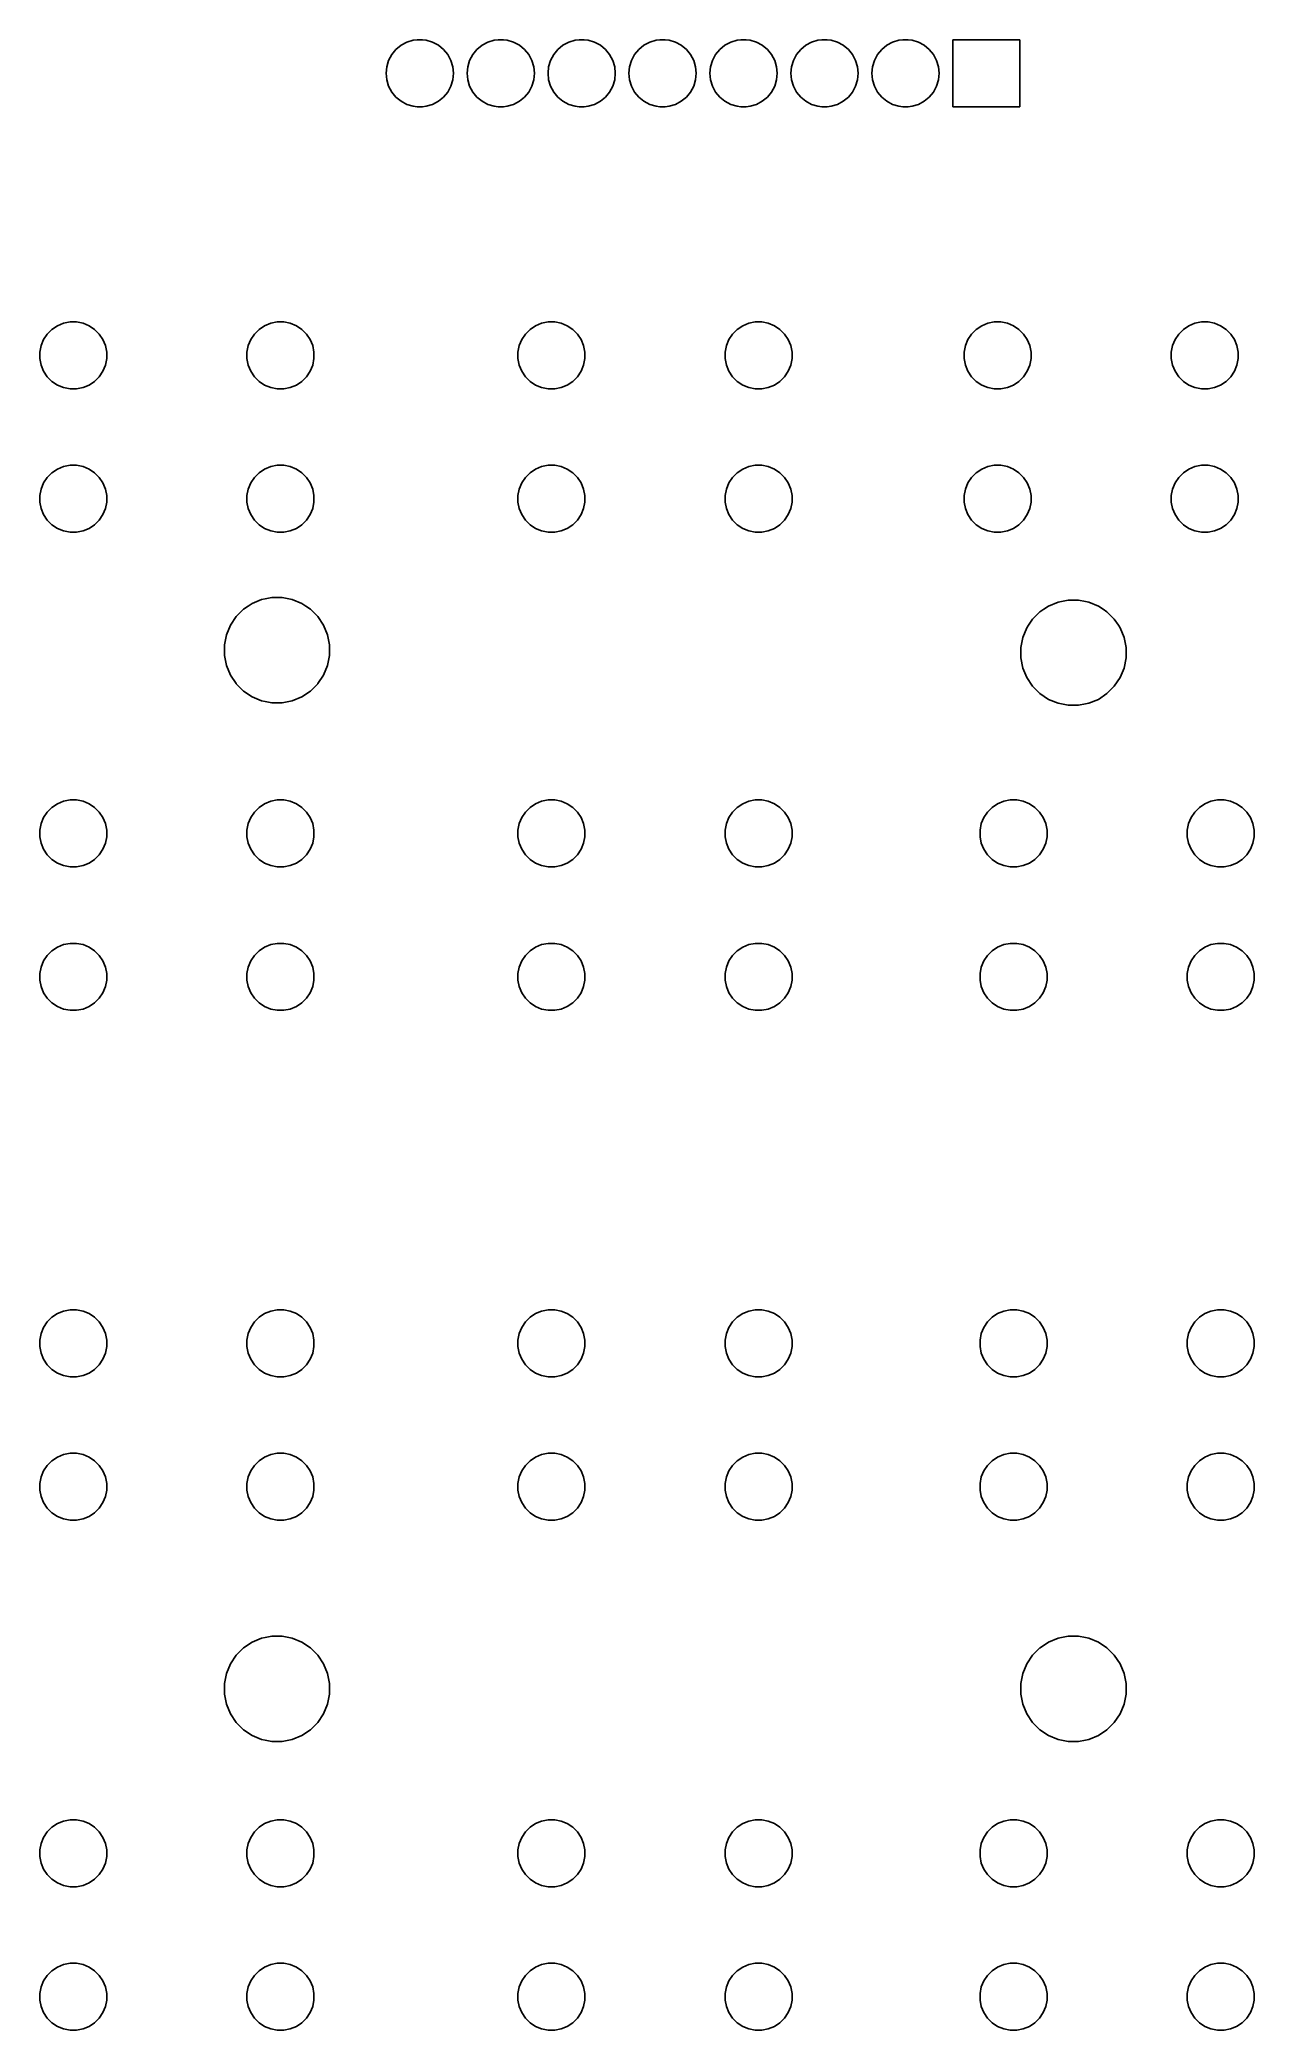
# Model space of a CAD drawing. Extents: x 75.9 to 114.1, y -101.6 to -39.1.
import ezdxf

# ---------------------------------------------------------------- set-up
doc = ezdxf.new("R2010")
doc.units = 0
doc.header["$MEASUREMENT"] = 0
doc.layers.add('BLACK', color=7, linetype='CONTINUOUS')

msp = doc.modelspace()

# ---------------------------------------------------------------- linework, layer by layer
at = {"layer": 'BLACK', "linetype": 'CONTINUOUS'}
for p, q in [((87.1232, -39.4032), (87.2833, -39.2719)), ((87.2833, -39.2719), (87.4659, -39.1743)), ((87.4659, -39.1743), (87.664, -39.1142)), ((87.664, -39.1142), (87.7875, -39.102)), ((87.7875, -39.102), (87.8184, -39.099)), ((87.8184, -39.099), (87.9216, -39.099)), ((87.9216, -39.099), (87.9525, -39.102)), ((87.9525, -39.102), (88.076, -39.1142)), ((88.076, -39.1142), (88.2741, -39.1743)), ((88.2741, -39.1743), (88.4567, -39.2719)), ((88.4567, -39.2719), (88.6168, -39.4032)), ((89.6632, -39.4032), (89.8233, -39.2719)), ((89.8233, -39.2719), (90.0059, -39.1743)), ((90.0059, -39.1743), (90.204, -39.1142)), ((90.204, -39.1142), (90.3275, -39.102)), ((90.3275, -39.102), (90.3584, -39.099)), ((90.3584, -39.099), (90.4616, -39.099)), ((90.4616, -39.099), (90.4925, -39.102)), ((90.4925, -39.102), (90.616, -39.1142)), ((90.616, -39.1142), (90.8141, -39.1743)), ((90.8141, -39.1743), (90.9967, -39.2719)), ((90.9967, -39.2719), (91.1568, -39.4032)), ((92.2032, -39.4032), (92.3633, -39.2719)), ((92.3633, -39.2719), (92.5459, -39.1743)), ((92.5459, -39.1743), (92.744, -39.1142)), ((92.744, -39.1142), (92.8675, -39.102)), ((92.8675, -39.102), (92.8984, -39.099)), ((92.8984, -39.099), (93.0016, -39.099)), ((93.0016, -39.099), (93.0325, -39.102)), ((93.0325, -39.102), (93.156, -39.1142)), ((93.156, -39.1142), (93.3541, -39.1743)), ((93.3541, -39.1743), (93.5367, -39.2719)), ((93.5367, -39.2719), (93.6968, -39.4032)), ((94.7432, -39.4032), (94.9033, -39.2719)), ((94.9033, -39.2719), (95.0859, -39.1743)), ((95.0859, -39.1743), (95.284, -39.1142)), ((95.284, -39.1142), (95.4075, -39.102)), ((95.4075, -39.102), (95.4384, -39.099)), ((95.4384, -39.099), (95.5416, -39.099)), ((95.5416, -39.099), (95.5725, -39.102)), ((95.5725, -39.102), (95.696, -39.1142)), ((95.696, -39.1142), (95.8941, -39.1743)), ((95.8941, -39.1743), (96.0767, -39.2719)), ((96.0767, -39.2719), (96.2368, -39.4032)), ((97.2832, -39.4032), (97.4433, -39.2719)), ((97.4433, -39.2719), (97.6259, -39.1743)), ((97.6259, -39.1743), (97.824, -39.1142)), ((97.824, -39.1142), (97.9475, -39.102)), ((97.9475, -39.102), (97.9784, -39.099)), ((97.9784, -39.099), (98.0816, -39.099)), ((98.0816, -39.099), (98.1125, -39.102)), ((98.1125, -39.102), (98.236, -39.1142)), ((98.236, -39.1142), (98.4341, -39.1743)), ((98.4341, -39.1743), (98.6167, -39.2719)), ((98.6167, -39.2719), (98.7768, -39.4032)), ((99.8232, -39.4032), (99.9833, -39.2719)), ((99.9833, -39.2719), (100.166, -39.1743)), ((100.166, -39.1743), (100.364, -39.1142)), ((100.364, -39.1142), (100.487, -39.102)), ((100.487, -39.102), (100.518, -39.099)), ((100.518, -39.099), (100.622, -39.099)), ((100.622, -39.099), (100.653, -39.102)), ((100.653, -39.102), (100.776, -39.1142)), ((100.776, -39.1142), (100.974, -39.1743)), ((100.974, -39.1743), (101.157, -39.2719)), ((101.157, -39.2719), (101.317, -39.4032)), ((102.363, -39.4032), (102.523, -39.2719)), ((102.523, -39.2719), (102.706, -39.1743)), ((102.706, -39.1743), (102.904, -39.1142)), ((102.904, -39.1142), (103.027, -39.102)), ((103.027, -39.102), (103.058, -39.099)), ((103.058, -39.099), (103.162, -39.099)), ((103.162, -39.099), (103.193, -39.102)), ((103.193, -39.102), (103.316, -39.1142)), ((103.316, -39.1142), (103.514, -39.1743)), ((103.514, -39.1743), (103.697, -39.2719)), ((103.697, -39.2719), (103.857, -39.4032)), ((104.599, -41.201), (104.599, -39.099)), ((104.599, -39.099), (106.701, -39.099)), ((106.701, -39.099), (106.701, -41.201)), ((86.8139, -40.15), (86.8342, -39.944)), ((86.8342, -39.944), (86.8943, -39.7459)), ((86.8943, -39.7459), (86.9919, -39.5633)), ((86.9919, -39.5633), (87.1232, -39.4032)), ((88.6168, -39.4032), (88.7481, -39.5633)), ((88.7481, -39.5633), (88.8457, -39.7459)), ((88.8457, -39.7459), (88.9058, -39.944)), ((88.9058, -39.944), (88.9261, -40.15)), ((89.3539, -40.15), (89.3742, -39.944)), ((89.3742, -39.944), (89.4343, -39.7459)), ((89.4343, -39.7459), (89.5319, -39.5633)), ((89.5319, -39.5633), (89.6632, -39.4032)), ((91.1568, -39.4032), (91.2881, -39.5633)), ((91.2881, -39.5633), (91.3857, -39.7459)), ((91.3857, -39.7459), (91.4458, -39.944)), ((91.4458, -39.944), (91.4661, -40.15)), ((91.8939, -40.15), (91.9142, -39.944)), ((91.9142, -39.944), (91.9743, -39.7459)), ((91.9743, -39.7459), (92.0719, -39.5633)), ((92.0719, -39.5633), (92.2032, -39.4032)), ((93.6968, -39.4032), (93.8281, -39.5633)), ((93.8281, -39.5633), (93.9257, -39.7459)), ((93.9257, -39.7459), (93.9858, -39.944)), ((93.9858, -39.944), (94.0061, -40.15)), ((94.4339, -40.15), (94.4542, -39.944)), ((94.4542, -39.944), (94.5143, -39.7459)), ((94.5143, -39.7459), (94.6119, -39.5633)), ((94.6119, -39.5633), (94.7432, -39.4032)), ((96.2368, -39.4032), (96.3681, -39.5633)), ((96.3681, -39.5633), (96.4657, -39.7459)), ((96.4657, -39.7459), (96.5258, -39.944)), ((96.5258, -39.944), (96.5461, -40.15)), ((96.9739, -40.15), (96.9942, -39.944)), ((96.9942, -39.944), (97.0543, -39.7459)), ((97.0543, -39.7459), (97.1519, -39.5633)), ((97.1519, -39.5633), (97.2832, -39.4032)), ((98.7768, -39.4032), (98.9081, -39.5633)), ((98.9081, -39.5633), (99.0057, -39.7459)), ((99.0057, -39.7459), (99.0658, -39.944)), ((99.0658, -39.944), (99.0861, -40.15)), ((99.5139, -40.15), (99.5342, -39.944)), ((99.5342, -39.944), (99.5943, -39.7459)), ((99.5943, -39.7459), (99.6919, -39.5633)), ((99.6919, -39.5633), (99.8232, -39.4032)), ((101.317, -39.4032), (101.448, -39.5633)), ((101.448, -39.5633), (101.546, -39.7459)), ((101.546, -39.7459), (101.606, -39.944)), ((101.606, -39.944), (101.626, -40.15)), ((102.054, -40.15), (102.074, -39.944)), ((102.074, -39.944), (102.134, -39.7459)), ((102.134, -39.7459), (102.232, -39.5633)), ((102.232, -39.5633), (102.363, -39.4032)), ((103.857, -39.4032), (103.988, -39.5633)), ((103.988, -39.5633), (104.086, -39.7459)), ((104.086, -39.7459), (104.146, -39.944)), ((104.146, -39.944), (104.166, -40.15)), ((86.8342, -40.356), (86.8139, -40.15)), ((86.8943, -40.5541), (86.8342, -40.356)), ((86.9919, -40.7367), (86.8943, -40.5541)), ((88.8457, -40.5541), (88.7481, -40.7367)), ((88.9058, -40.356), (88.8457, -40.5541)), ((88.9261, -40.15), (88.9058, -40.356)), ((89.3742, -40.356), (89.3539, -40.15)), ((89.4343, -40.5541), (89.3742, -40.356)), ((89.5319, -40.7367), (89.4343, -40.5541)), ((91.3857, -40.5541), (91.2881, -40.7367)), ((91.4458, -40.356), (91.3857, -40.5541)), ((91.4661, -40.15), (91.4458, -40.356)), ((91.9142, -40.356), (91.8939, -40.15)), ((91.9743, -40.5541), (91.9142, -40.356)), ((92.0719, -40.7367), (91.9743, -40.5541)), ((93.9257, -40.5541), (93.8281, -40.7367)), ((93.9858, -40.356), (93.9257, -40.5541)), ((94.0061, -40.15), (93.9858, -40.356)), ((94.4542, -40.356), (94.4339, -40.15)), ((94.5143, -40.5541), (94.4542, -40.356)), ((94.6119, -40.7367), (94.5143, -40.5541)), ((96.4657, -40.5541), (96.3681, -40.7367)), ((96.5258, -40.356), (96.4657, -40.5541)), ((96.5461, -40.15), (96.5258, -40.356)), ((96.9942, -40.356), (96.9739, -40.15)), ((97.0543, -40.5541), (96.9942, -40.356)), ((97.1519, -40.7367), (97.0543, -40.5541)), ((99.0057, -40.5541), (98.9081, -40.7367)), ((99.0658, -40.356), (99.0057, -40.5541)), ((99.0861, -40.15), (99.0658, -40.356)), ((99.5342, -40.356), (99.5139, -40.15)), ((99.5943, -40.5541), (99.5342, -40.356)), ((99.6919, -40.7367), (99.5943, -40.5541)), ((101.546, -40.5541), (101.448, -40.7367)), ((101.606, -40.356), (101.546, -40.5541)), ((101.626, -40.15), (101.606, -40.356)), ((102.074, -40.356), (102.054, -40.15)), ((102.134, -40.5541), (102.074, -40.356)), ((102.232, -40.7367), (102.134, -40.5541)), ((104.086, -40.5541), (103.988, -40.7367)), ((104.146, -40.356), (104.086, -40.5541)), ((104.166, -40.15), (104.146, -40.356)), ((87.1232, -40.8968), (86.9919, -40.7367)), ((87.2833, -41.0281), (87.1232, -40.8968)), ((87.4659, -41.1257), (87.2833, -41.0281)), ((87.664, -41.1858), (87.4659, -41.1257)), ((87.7875, -41.198), (87.664, -41.1858)), ((87.8184, -41.201), (87.7875, -41.198)), ((87.9216, -41.201), (87.8184, -41.201)), ((87.9525, -41.198), (87.9216, -41.201)), ((88.076, -41.1858), (87.9525, -41.198)), ((88.2741, -41.1257), (88.076, -41.1858)), ((88.4567, -41.0281), (88.2741, -41.1257)), ((88.6168, -40.8968), (88.4567, -41.0281)), ((88.7481, -40.7367), (88.6168, -40.8968)), ((89.6632, -40.8968), (89.5319, -40.7367)), ((89.8233, -41.0281), (89.6632, -40.8968)), ((90.0059, -41.1257), (89.8233, -41.0281)), ((90.204, -41.1858), (90.0059, -41.1257)), ((90.3275, -41.198), (90.204, -41.1858)), ((90.3584, -41.201), (90.3275, -41.198)), ((90.4616, -41.201), (90.3584, -41.201)), ((90.4925, -41.198), (90.4616, -41.201)), ((90.616, -41.1858), (90.4925, -41.198)), ((90.8141, -41.1257), (90.616, -41.1858)), ((90.9967, -41.0281), (90.8141, -41.1257)), ((91.1568, -40.8968), (90.9967, -41.0281)), ((91.2881, -40.7367), (91.1568, -40.8968)), ((92.2032, -40.8968), (92.0719, -40.7367)), ((92.3633, -41.0281), (92.2032, -40.8968)), ((92.5459, -41.1257), (92.3633, -41.0281)), ((92.744, -41.1858), (92.5459, -41.1257)), ((92.8675, -41.198), (92.744, -41.1858)), ((92.8984, -41.201), (92.8675, -41.198)), ((93.0016, -41.201), (92.8984, -41.201)), ((93.0325, -41.198), (93.0016, -41.201)), ((93.156, -41.1858), (93.0325, -41.198)), ((93.3541, -41.1257), (93.156, -41.1858)), ((93.5367, -41.0281), (93.3541, -41.1257)), ((93.6968, -40.8968), (93.5367, -41.0281)), ((93.8281, -40.7367), (93.6968, -40.8968)), ((94.7432, -40.8968), (94.6119, -40.7367)), ((94.9033, -41.0281), (94.7432, -40.8968)), ((95.0859, -41.1257), (94.9033, -41.0281)), ((95.284, -41.1858), (95.0859, -41.1257)), ((95.4075, -41.198), (95.284, -41.1858)), ((95.4384, -41.201), (95.4075, -41.198)), ((95.5416, -41.201), (95.4384, -41.201)), ((95.5725, -41.198), (95.5416, -41.201)), ((95.696, -41.1858), (95.5725, -41.198)), ((95.8941, -41.1257), (95.696, -41.1858)), ((96.0767, -41.0281), (95.8941, -41.1257)), ((96.2368, -40.8968), (96.0767, -41.0281)), ((96.3681, -40.7367), (96.2368, -40.8968)), ((97.2832, -40.8968), (97.1519, -40.7367)), ((97.4433, -41.0281), (97.2832, -40.8968)), ((97.6259, -41.1257), (97.4433, -41.0281)), ((97.824, -41.1858), (97.6259, -41.1257)), ((97.9475, -41.198), (97.824, -41.1858)), ((97.9784, -41.201), (97.9475, -41.198)), ((98.0816, -41.201), (97.9784, -41.201)), ((98.1125, -41.198), (98.0816, -41.201)), ((98.236, -41.1858), (98.1125, -41.198)), ((98.4341, -41.1257), (98.236, -41.1858)), ((98.6167, -41.0281), (98.4341, -41.1257)), ((98.7768, -40.8968), (98.6167, -41.0281)), ((98.9081, -40.7367), (98.7768, -40.8968)), ((99.8232, -40.8968), (99.6919, -40.7367)), ((99.9833, -41.0281), (99.8232, -40.8968)), ((100.166, -41.1257), (99.9833, -41.0281)), ((100.364, -41.1858), (100.166, -41.1257)), ((100.487, -41.198), (100.364, -41.1858)), ((100.518, -41.201), (100.487, -41.198)), ((100.622, -41.201), (100.518, -41.201)), ((100.653, -41.198), (100.622, -41.201)), ((100.776, -41.1858), (100.653, -41.198)), ((100.974, -41.1257), (100.776, -41.1858)), ((101.157, -41.0281), (100.974, -41.1257)), ((101.317, -40.8968), (101.157, -41.0281)), ((101.448, -40.7367), (101.317, -40.8968)), ((102.363, -40.8968), (102.232, -40.7367)), ((102.523, -41.0281), (102.363, -40.8968)), ((102.706, -41.1257), (102.523, -41.0281)), ((102.904, -41.1858), (102.706, -41.1257)), ((103.027, -41.198), (102.904, -41.1858)), ((103.058, -41.201), (103.027, -41.198)), ((103.162, -41.201), (103.058, -41.201)), ((103.193, -41.198), (103.162, -41.201)), ((103.316, -41.1858), (103.193, -41.198)), ((103.514, -41.1257), (103.316, -41.1858)), ((103.697, -41.0281), (103.514, -41.1257)), ((103.857, -40.8968), (103.697, -41.0281)), ((103.988, -40.7367), (103.857, -40.8968)), ((106.701, -41.201), (104.599, -41.201)), ((76.33, -48.1836), (76.5022, -48.0686)), ((76.5022, -48.0686), (76.6934, -47.9894)), ((76.6934, -47.9894), (76.8965, -47.949)), ((76.8965, -47.949), (77.1035, -47.949)), ((77.1035, -47.949), (77.3066, -47.9894)), ((77.3066, -47.9894), (77.4978, -48.0686)), ((77.4978, -48.0686), (77.67, -48.1836)), ((82.83, -48.1836), (83.0022, -48.0686)), ((83.0022, -48.0686), (83.1934, -47.9894)), ((83.1934, -47.9894), (83.3965, -47.949)), ((83.3965, -47.949), (83.6035, -47.949)), ((83.6035, -47.949), (83.8066, -47.9894)), ((83.8066, -47.9894), (83.9978, -48.0686)), ((83.9978, -48.0686), (84.17, -48.1836)), ((91.33, -48.1836), (91.5022, -48.0686)), ((91.5022, -48.0686), (91.6934, -47.9894)), ((91.6934, -47.9894), (91.8965, -47.949)), ((91.8965, -47.949), (92.1035, -47.949)), ((92.1035, -47.949), (92.3066, -47.9894)), ((92.3066, -47.9894), (92.4978, -48.0686)), ((92.4978, -48.0686), (92.67, -48.1836)), ((97.83, -48.1836), (98.0022, -48.0686)), ((98.0022, -48.0686), (98.1934, -47.9894)), ((98.1934, -47.9894), (98.3965, -47.949)), ((98.3965, -47.949), (98.6035, -47.949)), ((98.6035, -47.949), (98.8066, -47.9894)), ((98.8066, -47.9894), (98.9978, -48.0686)), ((98.9978, -48.0686), (99.17, -48.1836)), ((105.33, -48.1836), (105.502, -48.0686)), ((105.502, -48.0686), (105.693, -47.9894)), ((105.693, -47.9894), (105.896, -47.949)), ((105.896, -47.949), (106.104, -47.949)), ((106.104, -47.949), (106.307, -47.9894)), ((106.307, -47.9894), (106.498, -48.0686)), ((106.498, -48.0686), (106.67, -48.1836)), ((111.83, -48.1836), (112.002, -48.0686)), ((112.002, -48.0686), (112.193, -47.9894)), ((112.193, -47.9894), (112.396, -47.949)), ((112.396, -47.949), (112.604, -47.949)), ((112.604, -47.949), (112.807, -47.9894)), ((112.807, -47.9894), (112.998, -48.0686)), ((112.998, -48.0686), (113.17, -48.1836)), ((75.949, -48.8965), (75.9894, -48.6934)), ((75.9894, -48.6934), (76.0686, -48.5022)), ((76.0686, -48.5022), (76.1836, -48.33)), ((76.1836, -48.33), (76.33, -48.1836)), ((77.67, -48.1836), (77.8164, -48.33)), ((77.8164, -48.33), (77.9314, -48.5022)), ((77.9314, -48.5022), (78.0106, -48.6934)), ((78.0106, -48.6934), (78.051, -48.8965)), ((82.449, -48.8965), (82.4894, -48.6934)), ((82.4894, -48.6934), (82.5686, -48.5022)), ((82.5686, -48.5022), (82.6836, -48.33)), ((82.6836, -48.33), (82.83, -48.1836)), ((84.17, -48.1836), (84.3164, -48.33)), ((84.3164, -48.33), (84.4314, -48.5022)), ((84.4314, -48.5022), (84.5106, -48.6934)), ((84.5106, -48.6934), (84.551, -48.8965)), ((90.949, -48.8965), (90.9894, -48.6934)), ((90.9894, -48.6934), (91.0686, -48.5022)), ((91.0686, -48.5022), (91.1836, -48.33)), ((91.1836, -48.33), (91.33, -48.1836)), ((92.67, -48.1836), (92.8164, -48.33)), ((92.8164, -48.33), (92.9314, -48.5022)), ((92.9314, -48.5022), (93.0106, -48.6934)), ((93.0106, -48.6934), (93.051, -48.8965)), ((97.449, -48.8965), (97.4894, -48.6934)), ((97.4894, -48.6934), (97.5686, -48.5022)), ((97.5686, -48.5022), (97.6836, -48.33)), ((97.6836, -48.33), (97.83, -48.1836)), ((99.17, -48.1836), (99.3164, -48.33)), ((99.3164, -48.33), (99.4314, -48.5022)), ((99.4314, -48.5022), (99.5106, -48.6934)), ((99.5106, -48.6934), (99.551, -48.8965)), ((104.949, -48.8965), (104.989, -48.6934)), ((104.989, -48.6934), (105.069, -48.5022)), ((105.069, -48.5022), (105.184, -48.33)), ((105.184, -48.33), (105.33, -48.1836)), ((106.67, -48.1836), (106.816, -48.33)), ((106.816, -48.33), (106.931, -48.5022)), ((106.931, -48.5022), (107.011, -48.6934)), ((107.011, -48.6934), (107.051, -48.8965)), ((111.449, -48.8965), (111.489, -48.6934)), ((111.489, -48.6934), (111.569, -48.5022)), ((111.569, -48.5022), (111.684, -48.33)), ((111.684, -48.33), (111.83, -48.1836)), ((113.17, -48.1836), (113.316, -48.33)), ((113.316, -48.33), (113.431, -48.5022)), ((113.431, -48.5022), (113.511, -48.6934)), ((113.511, -48.6934), (113.551, -48.8965)), ((75.949, -49.1035), (75.949, -48.8965)), ((75.9894, -49.3066), (75.949, -49.1035)), ((76.0686, -49.4978), (75.9894, -49.3066)), ((78.0106, -49.3066), (77.9314, -49.4978)), ((78.051, -49.1035), (78.0106, -49.3066)), ((78.051, -48.8965), (78.051, -49.1035)), ((82.449, -49.1035), (82.449, -48.8965)), ((82.4894, -49.3066), (82.449, -49.1035)), ((82.5686, -49.4978), (82.4894, -49.3066)), ((84.5106, -49.3066), (84.4314, -49.4978)), ((84.551, -49.1035), (84.5106, -49.3066)), ((84.551, -48.8965), (84.551, -49.1035)), ((90.949, -49.1035), (90.949, -48.8965)), ((90.9894, -49.3066), (90.949, -49.1035)), ((91.0686, -49.4978), (90.9894, -49.3066)), ((93.0106, -49.3066), (92.9314, -49.4978)), ((93.051, -49.1035), (93.0106, -49.3066)), ((93.051, -48.8965), (93.051, -49.1035)), ((97.449, -49.1035), (97.449, -48.8965)), ((97.4894, -49.3066), (97.449, -49.1035)), ((97.5686, -49.4978), (97.4894, -49.3066)), ((99.5106, -49.3066), (99.4314, -49.4978)), ((99.551, -49.1035), (99.5106, -49.3066)), ((99.551, -48.8965), (99.551, -49.1035)), ((104.949, -49.1035), (104.949, -48.8965)), ((104.989, -49.3066), (104.949, -49.1035)), ((105.069, -49.4978), (104.989, -49.3066)), ((107.011, -49.3066), (106.931, -49.4978)), ((107.051, -49.1035), (107.011, -49.3066)), ((107.051, -48.8965), (107.051, -49.1035)), ((111.449, -49.1035), (111.449, -48.8965)), ((111.489, -49.3066), (111.449, -49.1035)), ((111.569, -49.4978), (111.489, -49.3066)), ((113.511, -49.3066), (113.431, -49.4978)), ((113.551, -49.1035), (113.511, -49.3066)), ((113.551, -48.8965), (113.551, -49.1035)), ((76.1836, -49.67), (76.0686, -49.4978)), ((76.33, -49.8164), (76.1836, -49.67)), ((76.5022, -49.9314), (76.33, -49.8164)), ((76.6934, -50.0106), (76.5022, -49.9314)), ((77.4978, -49.9314), (77.3066, -50.0106)), ((77.67, -49.8164), (77.4978, -49.9314)), ((77.8164, -49.67), (77.67, -49.8164)), ((77.9314, -49.4978), (77.8164, -49.67)), ((82.6836, -49.67), (82.5686, -49.4978)), ((82.83, -49.8164), (82.6836, -49.67)), ((83.0022, -49.9314), (82.83, -49.8164)), ((83.1934, -50.0106), (83.0022, -49.9314)), ((83.9978, -49.9314), (83.8066, -50.0106)), ((84.17, -49.8164), (83.9978, -49.9314)), ((84.3164, -49.67), (84.17, -49.8164)), ((84.4314, -49.4978), (84.3164, -49.67)), ((91.1836, -49.67), (91.0686, -49.4978)), ((91.33, -49.8164), (91.1836, -49.67)), ((91.5022, -49.9314), (91.33, -49.8164)), ((91.6934, -50.0106), (91.5022, -49.9314)), ((92.4978, -49.9314), (92.3066, -50.0106)), ((92.67, -49.8164), (92.4978, -49.9314)), ((92.8164, -49.67), (92.67, -49.8164)), ((92.9314, -49.4978), (92.8164, -49.67)), ((97.6836, -49.67), (97.5686, -49.4978)), ((97.83, -49.8164), (97.6836, -49.67)), ((98.0022, -49.9314), (97.83, -49.8164)), ((98.1934, -50.0106), (98.0022, -49.9314)), ((98.9978, -49.9314), (98.8066, -50.0106)), ((99.17, -49.8164), (98.9978, -49.9314)), ((99.3164, -49.67), (99.17, -49.8164)), ((99.4314, -49.4978), (99.3164, -49.67)), ((105.184, -49.67), (105.069, -49.4978)), ((105.33, -49.8164), (105.184, -49.67)), ((105.502, -49.9314), (105.33, -49.8164)), ((105.693, -50.0106), (105.502, -49.9314)), ((106.498, -49.9314), (106.307, -50.0106)), ((106.67, -49.8164), (106.498, -49.9314)), ((106.816, -49.67), (106.67, -49.8164)), ((106.931, -49.4978), (106.816, -49.67)), ((111.684, -49.67), (111.569, -49.4978)), ((111.83, -49.8164), (111.684, -49.67)), ((112.002, -49.9314), (111.83, -49.8164)), ((112.193, -50.0106), (112.002, -49.9314)), ((112.998, -49.9314), (112.807, -50.0106)), ((113.17, -49.8164), (112.998, -49.9314)), ((113.316, -49.67), (113.17, -49.8164)), ((113.431, -49.4978), (113.316, -49.67)), ((76.8965, -50.051), (76.6934, -50.0106)), ((77.1035, -50.051), (76.8965, -50.051)), ((77.3066, -50.0106), (77.1035, -50.051)), ((83.3965, -50.051), (83.1934, -50.0106)), ((83.6035, -50.051), (83.3965, -50.051)), ((83.8066, -50.0106), (83.6035, -50.051)), ((91.8965, -50.051), (91.6934, -50.0106)), ((92.1035, -50.051), (91.8965, -50.051)), ((92.3066, -50.0106), (92.1035, -50.051)), ((98.3965, -50.051), (98.1934, -50.0106)), ((98.6035, -50.051), (98.3965, -50.051)), ((98.8066, -50.0106), (98.6035, -50.051)), ((105.896, -50.051), (105.693, -50.0106)), ((106.104, -50.051), (105.896, -50.051)), ((106.307, -50.0106), (106.104, -50.051)), ((112.396, -50.051), (112.193, -50.0106)), ((112.604, -50.051), (112.396, -50.051)), ((112.807, -50.0106), (112.604, -50.051)), ((76.6934, -52.4894), (76.8965, -52.449)), ((76.8965, -52.449), (77.1035, -52.449)), ((77.1035, -52.449), (77.3066, -52.4894)), ((83.1934, -52.4894), (83.3965, -52.449)), ((83.3965, -52.449), (83.6035, -52.449)), ((83.6035, -52.449), (83.8066, -52.4894)), ((91.6934, -52.4894), (91.8965, -52.449)), ((91.8965, -52.449), (92.1035, -52.449)), ((92.1035, -52.449), (92.3066, -52.4894)), ((98.1934, -52.4894), (98.3965, -52.449)), ((98.3965, -52.449), (98.6035, -52.449)), ((98.6035, -52.449), (98.8066, -52.4894)), ((105.693, -52.4894), (105.896, -52.449)), ((105.896, -52.449), (106.104, -52.449)), ((106.104, -52.449), (106.307, -52.4894)), ((112.193, -52.4894), (112.396, -52.449)), ((112.396, -52.449), (112.604, -52.449)), ((112.604, -52.449), (112.807, -52.4894)), ((75.9894, -53.1934), (76.0686, -53.0022)), ((76.0686, -53.0022), (76.1836, -52.83)), ((76.1836, -52.83), (76.33, -52.6836)), ((76.33, -52.6836), (76.5022, -52.5686)), ((76.5022, -52.5686), (76.6934, -52.4894)), ((77.3066, -52.4894), (77.4978, -52.5686)), ((77.4978, -52.5686), (77.67, -52.6836)), ((77.67, -52.6836), (77.8164, -52.83)), ((77.8164, -52.83), (77.9314, -53.0022)), ((77.9314, -53.0022), (78.0106, -53.1934)), ((82.4894, -53.1934), (82.5686, -53.0022)), ((82.5686, -53.0022), (82.6836, -52.83)), ((82.6836, -52.83), (82.83, -52.6836)), ((82.83, -52.6836), (83.0022, -52.5686)), ((83.0022, -52.5686), (83.1934, -52.4894)), ((83.8066, -52.4894), (83.9978, -52.5686)), ((83.9978, -52.5686), (84.17, -52.6836)), ((84.17, -52.6836), (84.3164, -52.83)), ((84.3164, -52.83), (84.4314, -53.0022)), ((84.4314, -53.0022), (84.5106, -53.1934)), ((90.9894, -53.1934), (91.0686, -53.0022)), ((91.0686, -53.0022), (91.1836, -52.83)), ((91.1836, -52.83), (91.33, -52.6836)), ((91.33, -52.6836), (91.5022, -52.5686)), ((91.5022, -52.5686), (91.6934, -52.4894)), ((92.3066, -52.4894), (92.4978, -52.5686)), ((92.4978, -52.5686), (92.67, -52.6836)), ((92.67, -52.6836), (92.8164, -52.83)), ((92.8164, -52.83), (92.9314, -53.0022)), ((92.9314, -53.0022), (93.0106, -53.1934)), ((97.4894, -53.1934), (97.5686, -53.0022)), ((97.5686, -53.0022), (97.6836, -52.83)), ((97.6836, -52.83), (97.83, -52.6836)), ((97.83, -52.6836), (98.0022, -52.5686)), ((98.0022, -52.5686), (98.1934, -52.4894)), ((98.8066, -52.4894), (98.9978, -52.5686)), ((98.9978, -52.5686), (99.17, -52.6836)), ((99.17, -52.6836), (99.3164, -52.83)), ((99.3164, -52.83), (99.4314, -53.0022)), ((99.4314, -53.0022), (99.5106, -53.1934)), ((104.989, -53.1934), (105.069, -53.0022)), ((105.069, -53.0022), (105.184, -52.83)), ((105.184, -52.83), (105.33, -52.6836)), ((105.33, -52.6836), (105.502, -52.5686)), ((105.502, -52.5686), (105.693, -52.4894)), ((106.307, -52.4894), (106.498, -52.5686)), ((106.498, -52.5686), (106.67, -52.6836)), ((106.67, -52.6836), (106.816, -52.83)), ((106.816, -52.83), (106.931, -53.0022)), ((106.931, -53.0022), (107.011, -53.1934)), ((111.489, -53.1934), (111.569, -53.0022)), ((111.569, -53.0022), (111.684, -52.83)), ((111.684, -52.83), (111.83, -52.6836)), ((111.83, -52.6836), (112.002, -52.5686)), ((112.002, -52.5686), (112.193, -52.4894)), ((112.807, -52.4894), (112.998, -52.5686)), ((112.998, -52.5686), (113.17, -52.6836)), ((113.17, -52.6836), (113.316, -52.83)), ((113.316, -52.83), (113.431, -53.0022)), ((113.431, -53.0022), (113.511, -53.1934)), ((75.949, -53.3965), (75.9894, -53.1934)), ((75.949, -53.6035), (75.949, -53.3965)), ((75.9894, -53.8066), (75.949, -53.6035)), ((78.0106, -53.1934), (78.051, -53.3965)), ((78.051, -53.6035), (78.0106, -53.8066)), ((78.051, -53.3965), (78.051, -53.6035)), ((82.449, -53.3965), (82.4894, -53.1934)), ((82.449, -53.6035), (82.449, -53.3965)), ((82.4894, -53.8066), (82.449, -53.6035)), ((84.5106, -53.1934), (84.551, -53.3965)), ((84.551, -53.6035), (84.5106, -53.8066)), ((84.551, -53.3965), (84.551, -53.6035)), ((90.949, -53.3965), (90.9894, -53.1934)), ((90.949, -53.6035), (90.949, -53.3965)), ((90.9894, -53.8066), (90.949, -53.6035)), ((93.0106, -53.1934), (93.051, -53.3965)), ((93.051, -53.6035), (93.0106, -53.8066)), ((93.051, -53.3965), (93.051, -53.6035)), ((97.449, -53.3965), (97.4894, -53.1934)), ((97.449, -53.6035), (97.449, -53.3965)), ((97.4894, -53.8066), (97.449, -53.6035)), ((99.5106, -53.1934), (99.551, -53.3965)), ((99.551, -53.6035), (99.5106, -53.8066)), ((99.551, -53.3965), (99.551, -53.6035)), ((104.949, -53.3965), (104.989, -53.1934)), ((104.949, -53.6035), (104.949, -53.3965)), ((104.989, -53.8066), (104.949, -53.6035)), ((107.011, -53.1934), (107.051, -53.3965)), ((107.051, -53.6035), (107.011, -53.8066)), ((107.051, -53.3965), (107.051, -53.6035)), ((111.449, -53.3965), (111.489, -53.1934)), ((111.449, -53.6035), (111.449, -53.3965)), ((111.489, -53.8066), (111.449, -53.6035)), ((113.511, -53.1934), (113.551, -53.3965)), ((113.551, -53.6035), (113.511, -53.8066)), ((113.551, -53.3965), (113.551, -53.6035)), ((76.0686, -53.9978), (75.9894, -53.8066)), ((76.1836, -54.17), (76.0686, -53.9978)), ((76.33, -54.3164), (76.1836, -54.17)), ((76.5022, -54.4314), (76.33, -54.3164)), ((77.67, -54.3164), (77.4978, -54.4314)), ((77.8164, -54.17), (77.67, -54.3164)), ((77.9314, -53.9978), (77.8164, -54.17)), ((78.0106, -53.8066), (77.9314, -53.9978)), ((82.5686, -53.9978), (82.4894, -53.8066)), ((82.6836, -54.17), (82.5686, -53.9978)), ((82.83, -54.3164), (82.6836, -54.17)), ((83.0022, -54.4314), (82.83, -54.3164)), ((84.17, -54.3164), (83.9978, -54.4314)), ((84.3164, -54.17), (84.17, -54.3164)), ((84.4314, -53.9978), (84.3164, -54.17)), ((84.5106, -53.8066), (84.4314, -53.9978)), ((91.0686, -53.9978), (90.9894, -53.8066)), ((91.1836, -54.17), (91.0686, -53.9978)), ((91.33, -54.3164), (91.1836, -54.17)), ((91.5022, -54.4314), (91.33, -54.3164)), ((92.67, -54.3164), (92.4978, -54.4314)), ((92.8164, -54.17), (92.67, -54.3164)), ((92.9314, -53.9978), (92.8164, -54.17)), ((93.0106, -53.8066), (92.9314, -53.9978)), ((97.5686, -53.9978), (97.4894, -53.8066)), ((97.6836, -54.17), (97.5686, -53.9978)), ((97.83, -54.3164), (97.6836, -54.17)), ((98.0022, -54.4314), (97.83, -54.3164)), ((99.17, -54.3164), (98.9978, -54.4314)), ((99.3164, -54.17), (99.17, -54.3164)), ((99.4314, -53.9978), (99.3164, -54.17)), ((99.5106, -53.8066), (99.4314, -53.9978)), ((105.069, -53.9978), (104.989, -53.8066)), ((105.184, -54.17), (105.069, -53.9978)), ((105.33, -54.3164), (105.184, -54.17)), ((105.502, -54.4314), (105.33, -54.3164)), ((106.67, -54.3164), (106.498, -54.4314)), ((106.816, -54.17), (106.67, -54.3164)), ((106.931, -53.9978), (106.816, -54.17)), ((107.011, -53.8066), (106.931, -53.9978)), ((111.569, -53.9978), (111.489, -53.8066)), ((111.684, -54.17), (111.569, -53.9978)), ((111.83, -54.3164), (111.684, -54.17)), ((112.002, -54.4314), (111.83, -54.3164)), ((113.17, -54.3164), (112.998, -54.4314)), ((113.316, -54.17), (113.17, -54.3164)), ((113.431, -53.9978), (113.316, -54.17)), ((113.511, -53.8066), (113.431, -53.9978)), ((76.6934, -54.5106), (76.5022, -54.4314)), ((76.8965, -54.551), (76.6934, -54.5106)), ((77.1035, -54.551), (76.8965, -54.551)), ((77.3066, -54.5106), (77.1035, -54.551)), ((77.4978, -54.4314), (77.3066, -54.5106)), ((83.1934, -54.5106), (83.0022, -54.4314)), ((83.3965, -54.551), (83.1934, -54.5106)), ((83.6035, -54.551), (83.3965, -54.551)), ((83.8066, -54.5106), (83.6035, -54.551)), ((83.9978, -54.4314), (83.8066, -54.5106)), ((91.6934, -54.5106), (91.5022, -54.4314)), ((91.8965, -54.551), (91.6934, -54.5106)), ((92.1035, -54.551), (91.8965, -54.551)), ((92.3066, -54.5106), (92.1035, -54.551)), ((92.4978, -54.4314), (92.3066, -54.5106)), ((98.1934, -54.5106), (98.0022, -54.4314)), ((98.3965, -54.551), (98.1934, -54.5106)), ((98.6035, -54.551), (98.3965, -54.551)), ((98.8066, -54.5106), (98.6035, -54.551)), ((98.9978, -54.4314), (98.8066, -54.5106)), ((105.693, -54.5106), (105.502, -54.4314)), ((105.896, -54.551), (105.693, -54.5106)), ((106.104, -54.551), (105.896, -54.551)), ((106.307, -54.5106), (106.104, -54.551)), ((106.498, -54.4314), (106.307, -54.5106)), ((112.193, -54.5106), (112.002, -54.4314)), ((112.396, -54.551), (112.193, -54.5106)), ((112.604, -54.551), (112.396, -54.551)), ((112.807, -54.5106), (112.604, -54.551)), ((112.998, -54.4314), (112.807, -54.5106)), ((82.4882, -56.8669), (82.608, -56.7869)), ((82.608, -56.7869), (82.9084, -56.6624)), ((82.9084, -56.6624), (83.0147, -56.6413)), ((83.0147, -56.6413), (83.2274, -56.599)), ((83.2274, -56.599), (83.5526, -56.599)), ((83.5526, -56.599), (83.7653, -56.6413)), ((83.7653, -56.6413), (83.8716, -56.6624)), ((83.8716, -56.6624), (84.172, -56.7869)), ((84.172, -56.7869), (84.2918, -56.8669)), ((107.598, -56.8669), (107.898, -56.7424)), ((107.898, -56.7424), (108.005, -56.7213)), ((108.005, -56.7213), (108.217, -56.679)), ((108.217, -56.679), (108.543, -56.679)), ((108.543, -56.679), (108.755, -56.7213)), ((108.755, -56.7213), (108.862, -56.7424)), ((108.862, -56.7424), (109.162, -56.8669)), ((81.9269, -57.468), (82.1076, -57.1975)), ((82.1076, -57.1975), (82.3375, -56.9676)), ((82.1076, -57.1975), (82.1076, -57.1975)), ((82.3375, -56.9676), (82.4882, -56.8669)), ((84.2918, -56.8669), (84.4425, -56.9676)), ((84.4425, -56.9676), (84.6724, -57.1975)), ((84.6724, -57.1975), (84.6724, -57.1975)), ((84.6724, -57.1975), (84.8531, -57.468)), ((106.97, -57.468), (107.098, -57.2775)), ((107.098, -57.2775), (107.328, -57.0476)), ((107.098, -57.2775), (107.098, -57.2775)), ((107.328, -57.0476), (107.447, -56.9676)), ((107.447, -56.9676), (107.598, -56.8669)), ((109.162, -56.8669), (109.313, -56.9676)), ((109.313, -56.9676), (109.432, -57.0476)), ((109.432, -57.0476), (109.662, -57.2775)), ((109.662, -57.2775), (109.662, -57.2775)), ((109.662, -57.2775), (109.79, -57.468)), ((81.739, -58.0874), (81.8024, -57.7684)), ((81.8024, -57.7684), (81.9269, -57.468)), ((84.8531, -57.468), (84.9776, -57.7684)), ((84.9776, -57.7684), (85.041, -58.0874)), ((106.729, -58.1674), (106.792, -57.8484)), ((106.792, -57.8484), (106.917, -57.548)), ((106.917, -57.548), (106.97, -57.468)), ((109.79, -57.468), (109.843, -57.548)), ((109.843, -57.548), (109.968, -57.8484)), ((109.968, -57.8484), (110.031, -58.1674)), ((81.739, -58.4126), (81.739, -58.0874)), ((81.8024, -58.7316), (81.739, -58.4126)), ((85.041, -58.4126), (84.9776, -58.7316)), ((85.041, -58.0874), (85.041, -58.4126)), ((106.729, -58.4926), (106.729, -58.1674)), ((106.792, -58.8116), (106.729, -58.4926)), ((110.031, -58.4926), (109.968, -58.8116)), ((110.031, -58.1674), (110.031, -58.4926)), ((81.9269, -59.032), (81.8024, -58.7316)), ((82.1052, -59.2989), (81.9269, -59.032)), ((82.1076, -59.3025), (82.1052, -59.2989)), ((82.3375, -59.5324), (82.1076, -59.3025)), ((84.6724, -59.3025), (84.4425, -59.5324)), ((84.6748, -59.2989), (84.6724, -59.3025)), ((84.8531, -59.032), (84.6748, -59.2989)), ((84.9776, -58.7316), (84.8531, -59.032)), ((106.917, -59.112), (106.792, -58.8116)), ((107.098, -59.3825), (106.917, -59.112)), ((109.843, -59.112), (109.662, -59.3825)), ((109.968, -58.8116), (109.843, -59.112)), ((82.608, -59.7131), (82.3375, -59.5324)), ((82.3375, -59.5324), (82.3375, -59.5324)), ((82.9084, -59.8376), (82.608, -59.7131)), ((83.0147, -59.8587), (82.9084, -59.8376)), ((83.2274, -59.901), (83.0147, -59.8587)), ((83.5526, -59.901), (83.2274, -59.901)), ((83.7653, -59.8587), (83.5526, -59.901)), ((83.8716, -59.8376), (83.7653, -59.8587)), ((84.172, -59.7131), (83.8716, -59.8376)), ((84.4425, -59.5324), (84.172, -59.7131)), ((84.4425, -59.5324), (84.4425, -59.5324)), ((107.328, -59.6124), (107.098, -59.3825)), ((107.598, -59.7931), (107.328, -59.6124)), ((107.328, -59.6124), (107.328, -59.6124)), ((107.898, -59.9176), (107.598, -59.7931)), ((108.005, -59.9387), (107.898, -59.9176)), ((108.217, -59.981), (108.005, -59.9387)), ((108.755, -59.9387), (108.543, -59.981)), ((108.862, -59.9176), (108.755, -59.9387)), ((109.162, -59.7931), (108.862, -59.9176)), ((109.432, -59.6124), (109.162, -59.7931)), ((109.662, -59.3825), (109.432, -59.6124)), ((109.432, -59.6124), (109.432, -59.6124)), ((108.543, -59.981), (108.217, -59.981)), ((76.33, -63.1836), (76.5022, -63.0686)), ((76.5022, -63.0686), (76.6934, -62.9894)), ((76.6934, -62.9894), (76.8965, -62.949)), ((76.8965, -62.949), (77.1035, -62.949)), ((77.1035, -62.949), (77.3066, -62.9894)), ((77.3066, -62.9894), (77.4978, -63.0686)), ((77.4978, -63.0686), (77.67, -63.1836)), ((82.83, -63.1836), (83.0022, -63.0686)), ((83.0022, -63.0686), (83.1934, -62.9894)), ((83.1934, -62.9894), (83.3965, -62.949)), ((83.3965, -62.949), (83.6035, -62.949)), ((83.6035, -62.949), (83.8066, -62.9894)), ((83.8066, -62.9894), (83.9978, -63.0686)), ((83.9978, -63.0686), (84.17, -63.1836)), ((91.33, -63.1836), (91.5022, -63.0686)), ((91.5022, -63.0686), (91.6934, -62.9894)), ((91.6934, -62.9894), (91.8965, -62.949)), ((91.8965, -62.949), (92.1035, -62.949)), ((92.1035, -62.949), (92.3066, -62.9894)), ((92.3066, -62.9894), (92.4978, -63.0686)), ((92.4978, -63.0686), (92.67, -63.1836)), ((97.83, -63.1836), (98.0022, -63.0686)), ((98.0022, -63.0686), (98.1934, -62.9894)), ((98.1934, -62.9894), (98.3965, -62.949)), ((98.3965, -62.949), (98.6035, -62.949)), ((98.6035, -62.949), (98.8066, -62.9894)), ((98.8066, -62.9894), (98.9978, -63.0686)), ((98.9978, -63.0686), (99.17, -63.1836)), ((105.83, -63.1836), (106.002, -63.0686)), ((106.002, -63.0686), (106.193, -62.9894)), ((106.193, -62.9894), (106.396, -62.949)), ((106.396, -62.949), (106.604, -62.949)), ((106.604, -62.949), (106.807, -62.9894)), ((106.807, -62.9894), (106.998, -63.0686)), ((106.998, -63.0686), (107.17, -63.1836)), ((112.33, -63.1836), (112.502, -63.0686)), ((112.502, -63.0686), (112.693, -62.9894)), ((112.693, -62.9894), (112.896, -62.949)), ((112.896, -62.949), (113.104, -62.949)), ((113.104, -62.949), (113.307, -62.9894)), ((113.307, -62.9894), (113.498, -63.0686)), ((113.498, -63.0686), (113.67, -63.1836)), ((75.949, -63.8965), (75.9894, -63.6934)), ((75.9894, -63.6934), (76.0686, -63.5022)), ((76.0686, -63.5022), (76.1836, -63.33)), ((76.1836, -63.33), (76.33, -63.1836)), ((77.67, -63.1836), (77.8164, -63.33)), ((77.8164, -63.33), (77.9314, -63.5022)), ((77.9314, -63.5022), (78.0106, -63.6934)), ((78.0106, -63.6934), (78.051, -63.8965)), ((82.449, -63.8965), (82.4894, -63.6934)), ((82.4894, -63.6934), (82.5686, -63.5022)), ((82.5686, -63.5022), (82.6836, -63.33)), ((82.6836, -63.33), (82.83, -63.1836)), ((84.17, -63.1836), (84.3164, -63.33)), ((84.3164, -63.33), (84.4314, -63.5022)), ((84.4314, -63.5022), (84.5106, -63.6934)), ((84.5106, -63.6934), (84.551, -63.8965)), ((90.949, -63.8965), (90.9894, -63.6934)), ((90.9894, -63.6934), (91.0686, -63.5022)), ((91.0686, -63.5022), (91.1836, -63.33)), ((91.1836, -63.33), (91.33, -63.1836)), ((92.67, -63.1836), (92.8164, -63.33)), ((92.8164, -63.33), (92.9314, -63.5022)), ((92.9314, -63.5022), (93.0106, -63.6934)), ((93.0106, -63.6934), (93.051, -63.8965)), ((97.449, -63.8965), (97.4894, -63.6934)), ((97.4894, -63.6934), (97.5686, -63.5022)), ((97.5686, -63.5022), (97.6836, -63.33)), ((97.6836, -63.33), (97.83, -63.1836)), ((99.17, -63.1836), (99.3164, -63.33)), ((99.3164, -63.33), (99.4314, -63.5022)), ((99.4314, -63.5022), (99.5106, -63.6934)), ((99.5106, -63.6934), (99.551, -63.8965)), ((105.449, -63.8965), (105.489, -63.6934)), ((105.489, -63.6934), (105.569, -63.5022)), ((105.569, -63.5022), (105.684, -63.33)), ((105.684, -63.33), (105.83, -63.1836)), ((107.17, -63.1836), (107.316, -63.33)), ((107.316, -63.33), (107.431, -63.5022)), ((107.431, -63.5022), (107.511, -63.6934)), ((107.511, -63.6934), (107.551, -63.8965)), ((111.949, -63.8965), (111.989, -63.6934)), ((111.989, -63.6934), (112.069, -63.5022)), ((112.069, -63.5022), (112.184, -63.33)), ((112.184, -63.33), (112.33, -63.1836)), ((113.67, -63.1836), (113.816, -63.33)), ((113.816, -63.33), (113.931, -63.5022)), ((113.931, -63.5022), (114.011, -63.6934)), ((114.011, -63.6934), (114.051, -63.8965)), ((75.949, -64.1035), (75.949, -63.8965)), ((75.9894, -64.3066), (75.949, -64.1035)), ((76.0686, -64.4978), (75.9894, -64.3066)), ((78.0106, -64.3066), (77.9314, -64.4978)), ((78.051, -64.1035), (78.0106, -64.3066)), ((78.051, -63.8965), (78.051, -64.1035)), ((82.449, -64.1035), (82.449, -63.8965)), ((82.4894, -64.3066), (82.449, -64.1035)), ((82.5686, -64.4978), (82.4894, -64.3066)), ((84.5106, -64.3066), (84.4314, -64.4978)), ((84.551, -64.1035), (84.5106, -64.3066)), ((84.551, -63.8965), (84.551, -64.1035)), ((90.949, -64.1035), (90.949, -63.8965)), ((90.9894, -64.3066), (90.949, -64.1035)), ((91.0686, -64.4978), (90.9894, -64.3066)), ((93.0106, -64.3066), (92.9314, -64.4978)), ((93.051, -64.1035), (93.0106, -64.3066)), ((93.051, -63.8965), (93.051, -64.1035)), ((97.449, -64.1035), (97.449, -63.8965)), ((97.4894, -64.3066), (97.449, -64.1035)), ((97.5686, -64.4978), (97.4894, -64.3066)), ((99.5106, -64.3066), (99.4314, -64.4978)), ((99.551, -64.1035), (99.5106, -64.3066)), ((99.551, -63.8965), (99.551, -64.1035)), ((105.449, -64.1035), (105.449, -63.8965)), ((105.489, -64.3066), (105.449, -64.1035)), ((105.569, -64.4978), (105.489, -64.3066)), ((107.511, -64.3066), (107.431, -64.4978)), ((107.551, -64.1035), (107.511, -64.3066)), ((107.551, -63.8965), (107.551, -64.1035)), ((111.949, -64.1035), (111.949, -63.8965)), ((111.989, -64.3066), (111.949, -64.1035)), ((112.069, -64.4978), (111.989, -64.3066)), ((114.011, -64.3066), (113.931, -64.4978)), ((114.051, -64.1035), (114.011, -64.3066)), ((114.051, -63.8965), (114.051, -64.1035)), ((76.1836, -64.67), (76.0686, -64.4978)), ((76.33, -64.8164), (76.1836, -64.67)), ((76.5022, -64.9314), (76.33, -64.8164)), ((76.6934, -65.0106), (76.5022, -64.9314)), ((77.4978, -64.9314), (77.3066, -65.0106)), ((77.67, -64.8164), (77.4978, -64.9314)), ((77.8164, -64.67), (77.67, -64.8164)), ((77.9314, -64.4978), (77.8164, -64.67)), ((82.6836, -64.67), (82.5686, -64.4978)), ((82.83, -64.8164), (82.6836, -64.67)), ((83.0022, -64.9314), (82.83, -64.8164)), ((83.1934, -65.0106), (83.0022, -64.9314)), ((83.9978, -64.9314), (83.8066, -65.0106)), ((84.17, -64.8164), (83.9978, -64.9314)), ((84.3164, -64.67), (84.17, -64.8164)), ((84.4314, -64.4978), (84.3164, -64.67)), ((91.1836, -64.67), (91.0686, -64.4978)), ((91.33, -64.8164), (91.1836, -64.67)), ((91.5022, -64.9314), (91.33, -64.8164)), ((91.6934, -65.0106), (91.5022, -64.9314)), ((92.4978, -64.9314), (92.3066, -65.0106)), ((92.67, -64.8164), (92.4978, -64.9314)), ((92.8164, -64.67), (92.67, -64.8164)), ((92.9314, -64.4978), (92.8164, -64.67)), ((97.6836, -64.67), (97.5686, -64.4978)), ((97.83, -64.8164), (97.6836, -64.67)), ((98.0022, -64.9314), (97.83, -64.8164)), ((98.1934, -65.0106), (98.0022, -64.9314)), ((98.9978, -64.9314), (98.8066, -65.0106)), ((99.17, -64.8164), (98.9978, -64.9314)), ((99.3164, -64.67), (99.17, -64.8164)), ((99.4314, -64.4978), (99.3164, -64.67)), ((105.684, -64.67), (105.569, -64.4978)), ((105.83, -64.8164), (105.684, -64.67)), ((106.002, -64.9314), (105.83, -64.8164)), ((106.193, -65.0106), (106.002, -64.9314)), ((106.998, -64.9314), (106.807, -65.0106)), ((107.17, -64.8164), (106.998, -64.9314)), ((107.316, -64.67), (107.17, -64.8164)), ((107.431, -64.4978), (107.316, -64.67)), ((112.184, -64.67), (112.069, -64.4978)), ((112.33, -64.8164), (112.184, -64.67)), ((112.502, -64.9314), (112.33, -64.8164)), ((112.693, -65.0106), (112.502, -64.9314)), ((113.498, -64.9314), (113.307, -65.0106)), ((113.67, -64.8164), (113.498, -64.9314)), ((113.816, -64.67), (113.67, -64.8164)), ((113.931, -64.4978), (113.816, -64.67)), ((76.8965, -65.051), (76.6934, -65.0106)), ((77.1035, -65.051), (76.8965, -65.051)), ((77.3066, -65.0106), (77.1035, -65.051)), ((83.3965, -65.051), (83.1934, -65.0106)), ((83.6035, -65.051), (83.3965, -65.051)), ((83.8066, -65.0106), (83.6035, -65.051)), ((91.8965, -65.051), (91.6934, -65.0106)), ((92.1035, -65.051), (91.8965, -65.051)), ((92.3066, -65.0106), (92.1035, -65.051)), ((98.3965, -65.051), (98.1934, -65.0106)), ((98.6035, -65.051), (98.3965, -65.051)), ((98.8066, -65.0106), (98.6035, -65.051)), ((106.396, -65.051), (106.193, -65.0106)), ((106.604, -65.051), (106.396, -65.051)), ((106.807, -65.0106), (106.604, -65.051)), ((112.896, -65.051), (112.693, -65.0106)), ((113.104, -65.051), (112.896, -65.051)), ((113.307, -65.0106), (113.104, -65.051)), ((75.9894, -68.1934), (76.0686, -68.0022)), ((76.0686, -68.0022), (76.1836, -67.83)), ((76.1836, -67.83), (76.33, -67.6836)), ((76.33, -67.6836), (76.5022, -67.5686)), ((76.5022, -67.5686), (76.6934, -67.4894)), ((76.6934, -67.4894), (76.8965, -67.449)), ((76.8965, -67.449), (77.1035, -67.449)), ((77.1035, -67.449), (77.3066, -67.4894)), ((77.3066, -67.4894), (77.4978, -67.5686)), ((77.4978, -67.5686), (77.67, -67.6836)), ((77.67, -67.6836), (77.8164, -67.83)), ((77.8164, -67.83), (77.9314, -68.0022)), ((77.9314, -68.0022), (78.0106, -68.1934)), ((82.4894, -68.1934), (82.5686, -68.0022)), ((82.5686, -68.0022), (82.6836, -67.83)), ((82.6836, -67.83), (82.83, -67.6836)), ((82.83, -67.6836), (83.0022, -67.5686)), ((83.0022, -67.5686), (83.1934, -67.4894)), ((83.1934, -67.4894), (83.3965, -67.449)), ((83.3965, -67.449), (83.6035, -67.449)), ((83.6035, -67.449), (83.8066, -67.4894)), ((83.8066, -67.4894), (83.9978, -67.5686)), ((83.9978, -67.5686), (84.17, -67.6836)), ((84.17, -67.6836), (84.3164, -67.83)), ((84.3164, -67.83), (84.4314, -68.0022)), ((84.4314, -68.0022), (84.5106, -68.1934)), ((90.9894, -68.1934), (91.0686, -68.0022)), ((91.0686, -68.0022), (91.1836, -67.83)), ((91.1836, -67.83), (91.33, -67.6836)), ((91.33, -67.6836), (91.5022, -67.5686)), ((91.5022, -67.5686), (91.6934, -67.4894)), ((91.6934, -67.4894), (91.8965, -67.449)), ((91.8965, -67.449), (92.1035, -67.449)), ((92.1035, -67.449), (92.3066, -67.4894)), ((92.3066, -67.4894), (92.4978, -67.5686)), ((92.4978, -67.5686), (92.67, -67.6836)), ((92.67, -67.6836), (92.8164, -67.83)), ((92.8164, -67.83), (92.9314, -68.0022)), ((92.9314, -68.0022), (93.0106, -68.1934)), ((97.4894, -68.1934), (97.5686, -68.0022)), ((97.5686, -68.0022), (97.6836, -67.83)), ((97.6836, -67.83), (97.83, -67.6836)), ((97.83, -67.6836), (98.0022, -67.5686)), ((98.0022, -67.5686), (98.1934, -67.4894)), ((98.1934, -67.4894), (98.3965, -67.449)), ((98.3965, -67.449), (98.6035, -67.449)), ((98.6035, -67.449), (98.8066, -67.4894)), ((98.8066, -67.4894), (98.9978, -67.5686)), ((98.9978, -67.5686), (99.17, -67.6836)), ((99.17, -67.6836), (99.3164, -67.83)), ((99.3164, -67.83), (99.4314, -68.0022)), ((99.4314, -68.0022), (99.5106, -68.1934)), ((105.489, -68.1934), (105.569, -68.0022)), ((105.569, -68.0022), (105.684, -67.83)), ((105.684, -67.83), (105.83, -67.6836)), ((105.83, -67.6836), (106.002, -67.5686)), ((106.002, -67.5686), (106.193, -67.4894)), ((106.193, -67.4894), (106.396, -67.449)), ((106.396, -67.449), (106.604, -67.449)), ((106.604, -67.449), (106.807, -67.4894)), ((106.807, -67.4894), (106.998, -67.5686)), ((106.998, -67.5686), (107.17, -67.6836)), ((107.17, -67.6836), (107.316, -67.83)), ((107.316, -67.83), (107.431, -68.0022)), ((107.431, -68.0022), (107.511, -68.1934)), ((111.989, -68.1934), (112.069, -68.0022)), ((112.069, -68.0022), (112.184, -67.83)), ((112.184, -67.83), (112.33, -67.6836)), ((112.33, -67.6836), (112.502, -67.5686)), ((112.502, -67.5686), (112.693, -67.4894)), ((112.693, -67.4894), (112.896, -67.449)), ((112.896, -67.449), (113.104, -67.449)), ((113.104, -67.449), (113.307, -67.4894)), ((113.307, -67.4894), (113.498, -67.5686)), ((113.498, -67.5686), (113.67, -67.6836)), ((113.67, -67.6836), (113.816, -67.83)), ((113.816, -67.83), (113.931, -68.0022)), ((113.931, -68.0022), (114.011, -68.1934)), ((75.949, -68.3965), (75.9894, -68.1934)), ((75.949, -68.6035), (75.949, -68.3965)), ((75.9894, -68.8066), (75.949, -68.6035)), ((78.0106, -68.1934), (78.051, -68.3965)), ((78.051, -68.6035), (78.0106, -68.8066)), ((78.051, -68.3965), (78.051, -68.6035)), ((82.449, -68.3965), (82.4894, -68.1934)), ((82.449, -68.6035), (82.449, -68.3965)), ((82.4894, -68.8066), (82.449, -68.6035)), ((84.5106, -68.1934), (84.551, -68.3965)), ((84.551, -68.6035), (84.5106, -68.8066)), ((84.551, -68.3965), (84.551, -68.6035)), ((90.949, -68.3965), (90.9894, -68.1934)), ((90.949, -68.6035), (90.949, -68.3965)), ((90.9894, -68.8066), (90.949, -68.6035)), ((93.0106, -68.1934), (93.051, -68.3965)), ((93.051, -68.6035), (93.0106, -68.8066)), ((93.051, -68.3965), (93.051, -68.6035)), ((97.449, -68.3965), (97.4894, -68.1934)), ((97.449, -68.6035), (97.449, -68.3965)), ((97.4894, -68.8066), (97.449, -68.6035)), ((99.5106, -68.1934), (99.551, -68.3965)), ((99.551, -68.6035), (99.5106, -68.8066)), ((99.551, -68.3965), (99.551, -68.6035)), ((105.449, -68.3965), (105.489, -68.1934)), ((105.449, -68.6035), (105.449, -68.3965)), ((105.489, -68.8066), (105.449, -68.6035)), ((107.511, -68.1934), (107.551, -68.3965)), ((107.551, -68.6035), (107.511, -68.8066)), ((107.551, -68.3965), (107.551, -68.6035)), ((111.949, -68.3965), (111.989, -68.1934)), ((111.949, -68.6035), (111.949, -68.3965)), ((111.989, -68.8066), (111.949, -68.6035)), ((114.011, -68.1934), (114.051, -68.3965)), ((114.051, -68.6035), (114.011, -68.8066)), ((114.051, -68.3965), (114.051, -68.6035)), ((76.0686, -68.9978), (75.9894, -68.8066)), ((76.1836, -69.17), (76.0686, -68.9978)), ((76.33, -69.3164), (76.1836, -69.17)), ((76.5022, -69.4314), (76.33, -69.3164)), ((77.67, -69.3164), (77.4978, -69.4314)), ((77.8164, -69.17), (77.67, -69.3164)), ((77.9314, -68.9978), (77.8164, -69.17)), ((78.0106, -68.8066), (77.9314, -68.9978)), ((82.5686, -68.9978), (82.4894, -68.8066)), ((82.6836, -69.17), (82.5686, -68.9978)), ((82.83, -69.3164), (82.6836, -69.17)), ((83.0022, -69.4314), (82.83, -69.3164)), ((84.17, -69.3164), (83.9978, -69.4314)), ((84.3164, -69.17), (84.17, -69.3164)), ((84.4314, -68.9978), (84.3164, -69.17)), ((84.5106, -68.8066), (84.4314, -68.9978)), ((91.0686, -68.9978), (90.9894, -68.8066)), ((91.1836, -69.17), (91.0686, -68.9978)), ((91.33, -69.3164), (91.1836, -69.17)), ((91.5022, -69.4314), (91.33, -69.3164)), ((92.67, -69.3164), (92.4978, -69.4314)), ((92.8164, -69.17), (92.67, -69.3164)), ((92.9314, -68.9978), (92.8164, -69.17)), ((93.0106, -68.8066), (92.9314, -68.9978)), ((97.5686, -68.9978), (97.4894, -68.8066)), ((97.6836, -69.17), (97.5686, -68.9978)), ((97.83, -69.3164), (97.6836, -69.17)), ((98.0022, -69.4314), (97.83, -69.3164)), ((99.17, -69.3164), (98.9978, -69.4314)), ((99.3164, -69.17), (99.17, -69.3164)), ((99.4314, -68.9978), (99.3164, -69.17)), ((99.5106, -68.8066), (99.4314, -68.9978)), ((105.569, -68.9978), (105.489, -68.8066)), ((105.684, -69.17), (105.569, -68.9978)), ((105.83, -69.3164), (105.684, -69.17)), ((106.002, -69.4314), (105.83, -69.3164)), ((107.17, -69.3164), (106.998, -69.4314)), ((107.316, -69.17), (107.17, -69.3164)), ((107.431, -68.9978), (107.316, -69.17)), ((107.511, -68.8066), (107.431, -68.9978)), ((112.069, -68.9978), (111.989, -68.8066)), ((112.184, -69.17), (112.069, -68.9978)), ((112.33, -69.3164), (112.184, -69.17)), ((112.502, -69.4314), (112.33, -69.3164)), ((113.67, -69.3164), (113.498, -69.4314)), ((113.816, -69.17), (113.67, -69.3164)), ((113.931, -68.9978), (113.816, -69.17)), ((114.011, -68.8066), (113.931, -68.9978)), ((76.6934, -69.5106), (76.5022, -69.4314)), ((76.8965, -69.551), (76.6934, -69.5106)), ((77.1035, -69.551), (76.8965, -69.551)), ((77.3066, -69.5106), (77.1035, -69.551)), ((77.4978, -69.4314), (77.3066, -69.5106)), ((83.1934, -69.5106), (83.0022, -69.4314)), ((83.3965, -69.551), (83.1934, -69.5106)), ((83.6035, -69.551), (83.3965, -69.551)), ((83.8066, -69.5106), (83.6035, -69.551)), ((83.9978, -69.4314), (83.8066, -69.5106)), ((91.6934, -69.5106), (91.5022, -69.4314)), ((91.8965, -69.551), (91.6934, -69.5106)), ((92.1035, -69.551), (91.8965, -69.551)), ((92.3066, -69.5106), (92.1035, -69.551)), ((92.4978, -69.4314), (92.3066, -69.5106)), ((98.1934, -69.5106), (98.0022, -69.4314)), ((98.3965, -69.551), (98.1934, -69.5106)), ((98.6035, -69.551), (98.3965, -69.551)), ((98.8066, -69.5106), (98.6035, -69.551)), ((98.9978, -69.4314), (98.8066, -69.5106)), ((106.193, -69.5106), (106.002, -69.4314)), ((106.396, -69.551), (106.193, -69.5106)), ((106.604, -69.551), (106.396, -69.551)), ((106.807, -69.5106), (106.604, -69.551)), ((106.998, -69.4314), (106.807, -69.5106)), ((112.693, -69.5106), (112.502, -69.4314)), ((112.896, -69.551), (112.693, -69.5106)), ((113.104, -69.551), (112.896, -69.551)), ((113.307, -69.5106), (113.104, -69.551)), ((113.498, -69.4314), (113.307, -69.5106)), ((76.1836, -79.33), (76.33, -79.1836)), ((76.33, -79.1836), (76.5022, -79.0686)), ((76.5022, -79.0686), (76.6934, -78.9894)), ((76.6934, -78.9894), (76.8965, -78.949)), ((76.8965, -78.949), (77.1035, -78.949)), ((77.1035, -78.949), (77.3066, -78.9894)), ((77.3066, -78.9894), (77.4978, -79.0686)), ((77.4978, -79.0686), (77.67, -79.1836)), ((77.67, -79.1836), (77.8164, -79.33)), ((82.6836, -79.33), (82.83, -79.1836)), ((82.83, -79.1836), (83.0022, -79.0686)), ((83.0022, -79.0686), (83.1934, -78.9894)), ((83.1934, -78.9894), (83.3965, -78.949)), ((83.3965, -78.949), (83.6035, -78.949)), ((83.6035, -78.949), (83.8066, -78.9894)), ((83.8066, -78.9894), (83.9978, -79.0686)), ((83.9978, -79.0686), (84.17, -79.1836)), ((84.17, -79.1836), (84.3164, -79.33)), ((91.1836, -79.33), (91.33, -79.1836)), ((91.33, -79.1836), (91.5022, -79.0686)), ((91.5022, -79.0686), (91.6934, -78.9894)), ((91.6934, -78.9894), (91.8965, -78.949)), ((91.8965, -78.949), (92.1035, -78.949)), ((92.1035, -78.949), (92.3066, -78.9894)), ((92.3066, -78.9894), (92.4978, -79.0686)), ((92.4978, -79.0686), (92.67, -79.1836)), ((92.67, -79.1836), (92.8164, -79.33)), ((97.6836, -79.33), (97.83, -79.1836)), ((97.83, -79.1836), (98.0022, -79.0686)), ((98.0022, -79.0686), (98.1934, -78.9894)), ((98.1934, -78.9894), (98.3965, -78.949)), ((98.3965, -78.949), (98.6035, -78.949)), ((98.6035, -78.949), (98.8066, -78.9894)), ((98.8066, -78.9894), (98.9978, -79.0686)), ((98.9978, -79.0686), (99.17, -79.1836)), ((99.17, -79.1836), (99.3164, -79.33)), ((105.684, -79.33), (105.83, -79.1836)), ((105.83, -79.1836), (106.002, -79.0686)), ((106.002, -79.0686), (106.193, -78.9894)), ((106.193, -78.9894), (106.396, -78.949)), ((106.396, -78.949), (106.604, -78.949)), ((106.604, -78.949), (106.807, -78.9894)), ((106.807, -78.9894), (106.998, -79.0686)), ((106.998, -79.0686), (107.17, -79.1836)), ((107.17, -79.1836), (107.316, -79.33)), ((112.184, -79.33), (112.33, -79.1836)), ((112.33, -79.1836), (112.502, -79.0686)), ((112.502, -79.0686), (112.693, -78.9894)), ((112.693, -78.9894), (112.896, -78.949)), ((112.896, -78.949), (113.104, -78.949)), ((113.104, -78.949), (113.307, -78.9894)), ((113.307, -78.9894), (113.498, -79.0686)), ((113.498, -79.0686), (113.67, -79.1836)), ((113.67, -79.1836), (113.816, -79.33)), ((75.949, -79.8965), (75.9894, -79.6934)), ((75.949, -80.1035), (75.949, -79.8965)), ((75.9894, -79.6934), (76.0686, -79.5022)), ((76.0686, -79.5022), (76.1836, -79.33)), ((77.8164, -79.33), (77.9314, -79.5022)), ((77.9314, -79.5022), (78.0106, -79.6934)), ((78.0106, -79.6934), (78.051, -79.8965)), ((78.051, -79.8965), (78.051, -80.1035)), ((82.449, -79.8965), (82.4894, -79.6934)), ((82.449, -80.1035), (82.449, -79.8965)), ((82.4894, -79.6934), (82.5686, -79.5022)), ((82.5686, -79.5022), (82.6836, -79.33)), ((84.3164, -79.33), (84.4314, -79.5022)), ((84.4314, -79.5022), (84.5106, -79.6934)), ((84.5106, -79.6934), (84.551, -79.8965)), ((84.551, -79.8965), (84.551, -80.1035)), ((90.949, -79.8965), (90.9894, -79.6934)), ((90.949, -80.1035), (90.949, -79.8965)), ((90.9894, -79.6934), (91.0686, -79.5022)), ((91.0686, -79.5022), (91.1836, -79.33)), ((92.8164, -79.33), (92.9314, -79.5022)), ((92.9314, -79.5022), (93.0106, -79.6934)), ((93.0106, -79.6934), (93.051, -79.8965)), ((93.051, -79.8965), (93.051, -80.1035)), ((97.449, -79.8965), (97.4894, -79.6934)), ((97.449, -80.1035), (97.449, -79.8965)), ((97.4894, -79.6934), (97.5686, -79.5022)), ((97.5686, -79.5022), (97.6836, -79.33)), ((99.3164, -79.33), (99.4314, -79.5022)), ((99.4314, -79.5022), (99.5106, -79.6934)), ((99.5106, -79.6934), (99.551, -79.8965)), ((99.551, -79.8965), (99.551, -80.1035)), ((105.449, -79.8965), (105.489, -79.6934)), ((105.449, -80.1035), (105.449, -79.8965)), ((105.489, -79.6934), (105.569, -79.5022)), ((105.569, -79.5022), (105.684, -79.33)), ((107.316, -79.33), (107.431, -79.5022)), ((107.431, -79.5022), (107.511, -79.6934)), ((107.511, -79.6934), (107.551, -79.8965)), ((107.551, -79.8965), (107.551, -80.1035)), ((111.949, -79.8965), (111.989, -79.6934)), ((111.949, -80.1035), (111.949, -79.8965)), ((111.989, -79.6934), (112.069, -79.5022)), ((112.069, -79.5022), (112.184, -79.33)), ((113.816, -79.33), (113.931, -79.5022)), ((113.931, -79.5022), (114.011, -79.6934)), ((114.011, -79.6934), (114.051, -79.8965)), ((114.051, -79.8965), (114.051, -80.1035)), ((75.9894, -80.3066), (75.949, -80.1035)), ((76.0686, -80.4978), (75.9894, -80.3066)), ((76.1836, -80.67), (76.0686, -80.4978)), ((77.9314, -80.4978), (77.8164, -80.67)), ((78.0106, -80.3066), (77.9314, -80.4978)), ((78.051, -80.1035), (78.0106, -80.3066)), ((82.4894, -80.3066), (82.449, -80.1035)), ((82.5686, -80.4978), (82.4894, -80.3066)), ((82.6836, -80.67), (82.5686, -80.4978)), ((84.4314, -80.4978), (84.3164, -80.67)), ((84.5106, -80.3066), (84.4314, -80.4978)), ((84.551, -80.1035), (84.5106, -80.3066)), ((90.9894, -80.3066), (90.949, -80.1035)), ((91.0686, -80.4978), (90.9894, -80.3066)), ((91.1836, -80.67), (91.0686, -80.4978)), ((92.9314, -80.4978), (92.8164, -80.67)), ((93.0106, -80.3066), (92.9314, -80.4978)), ((93.051, -80.1035), (93.0106, -80.3066)), ((97.4894, -80.3066), (97.449, -80.1035)), ((97.5686, -80.4978), (97.4894, -80.3066)), ((97.6836, -80.67), (97.5686, -80.4978)), ((99.4314, -80.4978), (99.3164, -80.67)), ((99.5106, -80.3066), (99.4314, -80.4978)), ((99.551, -80.1035), (99.5106, -80.3066)), ((105.489, -80.3066), (105.449, -80.1035)), ((105.569, -80.4978), (105.489, -80.3066)), ((105.684, -80.67), (105.569, -80.4978)), ((107.431, -80.4978), (107.316, -80.67)), ((107.511, -80.3066), (107.431, -80.4978)), ((107.551, -80.1035), (107.511, -80.3066)), ((111.989, -80.3066), (111.949, -80.1035)), ((112.069, -80.4978), (111.989, -80.3066)), ((112.184, -80.67), (112.069, -80.4978)), ((113.931, -80.4978), (113.816, -80.67)), ((114.011, -80.3066), (113.931, -80.4978)), ((114.051, -80.1035), (114.011, -80.3066)), ((76.33, -80.8164), (76.1836, -80.67)), ((76.5022, -80.9314), (76.33, -80.8164)), ((76.6934, -81.0106), (76.5022, -80.9314)), ((76.8965, -81.051), (76.6934, -81.0106)), ((77.1035, -81.051), (76.8965, -81.051)), ((77.3066, -81.0106), (77.1035, -81.051)), ((77.4978, -80.9314), (77.3066, -81.0106)), ((77.67, -80.8164), (77.4978, -80.9314)), ((77.8164, -80.67), (77.67, -80.8164)), ((82.83, -80.8164), (82.6836, -80.67)), ((83.0022, -80.9314), (82.83, -80.8164)), ((83.1934, -81.0106), (83.0022, -80.9314)), ((83.3965, -81.051), (83.1934, -81.0106)), ((83.6035, -81.051), (83.3965, -81.051)), ((83.8066, -81.0106), (83.6035, -81.051)), ((83.9978, -80.9314), (83.8066, -81.0106)), ((84.17, -80.8164), (83.9978, -80.9314)), ((84.3164, -80.67), (84.17, -80.8164)), ((91.33, -80.8164), (91.1836, -80.67)), ((91.5022, -80.9314), (91.33, -80.8164)), ((91.6934, -81.0106), (91.5022, -80.9314)), ((91.8965, -81.051), (91.6934, -81.0106)), ((92.1035, -81.051), (91.8965, -81.051)), ((92.3066, -81.0106), (92.1035, -81.051)), ((92.4978, -80.9314), (92.3066, -81.0106)), ((92.67, -80.8164), (92.4978, -80.9314)), ((92.8164, -80.67), (92.67, -80.8164)), ((97.83, -80.8164), (97.6836, -80.67)), ((98.0022, -80.9314), (97.83, -80.8164)), ((98.1934, -81.0106), (98.0022, -80.9314)), ((98.3965, -81.051), (98.1934, -81.0106)), ((98.6035, -81.051), (98.3965, -81.051)), ((98.8066, -81.0106), (98.6035, -81.051)), ((98.9978, -80.9314), (98.8066, -81.0106)), ((99.17, -80.8164), (98.9978, -80.9314)), ((99.3164, -80.67), (99.17, -80.8164)), ((105.83, -80.8164), (105.684, -80.67)), ((106.002, -80.9314), (105.83, -80.8164)), ((106.193, -81.0106), (106.002, -80.9314)), ((106.396, -81.051), (106.193, -81.0106)), ((106.604, -81.051), (106.396, -81.051)), ((106.807, -81.0106), (106.604, -81.051)), ((106.998, -80.9314), (106.807, -81.0106)), ((107.17, -80.8164), (106.998, -80.9314)), ((107.316, -80.67), (107.17, -80.8164)), ((112.33, -80.8164), (112.184, -80.67)), ((112.502, -80.9314), (112.33, -80.8164)), ((112.693, -81.0106), (112.502, -80.9314)), ((112.896, -81.051), (112.693, -81.0106)), ((113.104, -81.051), (112.896, -81.051)), ((113.307, -81.0106), (113.104, -81.051)), ((113.498, -80.9314), (113.307, -81.0106)), ((113.67, -80.8164), (113.498, -80.9314)), ((113.816, -80.67), (113.67, -80.8164)), ((76.1836, -83.83), (76.33, -83.6836)), ((76.33, -83.6836), (76.5022, -83.5686)), ((76.5022, -83.5686), (76.6934, -83.4894)), ((76.6934, -83.4894), (76.8965, -83.449)), ((76.8965, -83.449), (77.1035, -83.449)), ((77.1035, -83.449), (77.3066, -83.4894)), ((77.3066, -83.4894), (77.4978, -83.5686)), ((77.4978, -83.5686), (77.67, -83.6836)), ((77.67, -83.6836), (77.8164, -83.83)), ((82.6836, -83.83), (82.83, -83.6836)), ((82.83, -83.6836), (83.0022, -83.5686)), ((83.0022, -83.5686), (83.1934, -83.4894)), ((83.1934, -83.4894), (83.3965, -83.449)), ((83.3965, -83.449), (83.6035, -83.449)), ((83.6035, -83.449), (83.8066, -83.4894)), ((83.8066, -83.4894), (83.9978, -83.5686)), ((83.9978, -83.5686), (84.17, -83.6836)), ((84.17, -83.6836), (84.3164, -83.83)), ((91.1836, -83.83), (91.33, -83.6836)), ((91.33, -83.6836), (91.5022, -83.5686)), ((91.5022, -83.5686), (91.6934, -83.4894)), ((91.6934, -83.4894), (91.8965, -83.449)), ((91.8965, -83.449), (92.1035, -83.449)), ((92.1035, -83.449), (92.3066, -83.4894)), ((92.3066, -83.4894), (92.4978, -83.5686)), ((92.4978, -83.5686), (92.67, -83.6836)), ((92.67, -83.6836), (92.8164, -83.83)), ((97.6836, -83.83), (97.83, -83.6836)), ((97.83, -83.6836), (98.0022, -83.5686)), ((98.0022, -83.5686), (98.1934, -83.4894)), ((98.1934, -83.4894), (98.3965, -83.449)), ((98.3965, -83.449), (98.6035, -83.449)), ((98.6035, -83.449), (98.8066, -83.4894)), ((98.8066, -83.4894), (98.9978, -83.5686)), ((98.9978, -83.5686), (99.17, -83.6836)), ((99.17, -83.6836), (99.3164, -83.83)), ((105.684, -83.83), (105.83, -83.6836)), ((105.83, -83.6836), (106.002, -83.5686)), ((106.002, -83.5686), (106.193, -83.4894)), ((106.193, -83.4894), (106.396, -83.449)), ((106.396, -83.449), (106.604, -83.449)), ((106.604, -83.449), (106.807, -83.4894)), ((106.807, -83.4894), (106.998, -83.5686)), ((106.998, -83.5686), (107.17, -83.6836)), ((107.17, -83.6836), (107.316, -83.83)), ((112.184, -83.83), (112.33, -83.6836)), ((112.33, -83.6836), (112.502, -83.5686)), ((112.502, -83.5686), (112.693, -83.4894)), ((112.693, -83.4894), (112.896, -83.449)), ((112.896, -83.449), (113.104, -83.449)), ((113.104, -83.449), (113.307, -83.4894)), ((113.307, -83.4894), (113.498, -83.5686)), ((113.498, -83.5686), (113.67, -83.6836)), ((113.67, -83.6836), (113.816, -83.83)), ((75.949, -84.3965), (75.9894, -84.1934)), ((75.9894, -84.1934), (76.0686, -84.0022)), ((76.0686, -84.0022), (76.1836, -83.83)), ((77.8164, -83.83), (77.9314, -84.0022)), ((77.9314, -84.0022), (78.0106, -84.1934)), ((78.0106, -84.1934), (78.051, -84.3965)), ((82.449, -84.3965), (82.4894, -84.1934)), ((82.4894, -84.1934), (82.5686, -84.0022)), ((82.5686, -84.0022), (82.6836, -83.83)), ((84.3164, -83.83), (84.4314, -84.0022)), ((84.4314, -84.0022), (84.5106, -84.1934)), ((84.5106, -84.1934), (84.551, -84.3965)), ((90.949, -84.3965), (90.9894, -84.1934)), ((90.9894, -84.1934), (91.0686, -84.0022)), ((91.0686, -84.0022), (91.1836, -83.83)), ((92.8164, -83.83), (92.9314, -84.0022)), ((92.9314, -84.0022), (93.0106, -84.1934)), ((93.0106, -84.1934), (93.051, -84.3965)), ((97.449, -84.3965), (97.4894, -84.1934)), ((97.4894, -84.1934), (97.5686, -84.0022)), ((97.5686, -84.0022), (97.6836, -83.83)), ((99.3164, -83.83), (99.4314, -84.0022)), ((99.4314, -84.0022), (99.5106, -84.1934)), ((99.5106, -84.1934), (99.551, -84.3965)), ((105.449, -84.3965), (105.489, -84.1934)), ((105.489, -84.1934), (105.569, -84.0022)), ((105.569, -84.0022), (105.684, -83.83)), ((107.316, -83.83), (107.431, -84.0022)), ((107.431, -84.0022), (107.511, -84.1934)), ((107.511, -84.1934), (107.551, -84.3965)), ((111.949, -84.3965), (111.989, -84.1934)), ((111.989, -84.1934), (112.069, -84.0022)), ((112.069, -84.0022), (112.184, -83.83)), ((113.816, -83.83), (113.931, -84.0022)), ((113.931, -84.0022), (114.011, -84.1934)), ((114.011, -84.1934), (114.051, -84.3965)), ((75.949, -84.6035), (75.949, -84.3965)), ((75.9894, -84.8066), (75.949, -84.6035)), ((76.0686, -84.9978), (75.9894, -84.8066)), ((78.0106, -84.8066), (77.9314, -84.9978)), ((78.051, -84.6035), (78.0106, -84.8066)), ((78.051, -84.3965), (78.051, -84.6035)), ((82.449, -84.6035), (82.449, -84.3965)), ((82.4894, -84.8066), (82.449, -84.6035)), ((82.5686, -84.9978), (82.4894, -84.8066)), ((84.5106, -84.8066), (84.4314, -84.9978)), ((84.551, -84.6035), (84.5106, -84.8066)), ((84.551, -84.3965), (84.551, -84.6035)), ((90.949, -84.6035), (90.949, -84.3965)), ((90.9894, -84.8066), (90.949, -84.6035)), ((91.0686, -84.9978), (90.9894, -84.8066)), ((93.0106, -84.8066), (92.9314, -84.9978)), ((93.051, -84.6035), (93.0106, -84.8066)), ((93.051, -84.3965), (93.051, -84.6035)), ((97.449, -84.6035), (97.449, -84.3965)), ((97.4894, -84.8066), (97.449, -84.6035)), ((97.5686, -84.9978), (97.4894, -84.8066)), ((99.5106, -84.8066), (99.4314, -84.9978)), ((99.551, -84.6035), (99.5106, -84.8066)), ((99.551, -84.3965), (99.551, -84.6035)), ((105.449, -84.6035), (105.449, -84.3965)), ((105.489, -84.8066), (105.449, -84.6035)), ((105.569, -84.9978), (105.489, -84.8066)), ((107.511, -84.8066), (107.431, -84.9978)), ((107.551, -84.6035), (107.511, -84.8066)), ((107.551, -84.3965), (107.551, -84.6035)), ((111.949, -84.6035), (111.949, -84.3965)), ((111.989, -84.8066), (111.949, -84.6035)), ((112.069, -84.9978), (111.989, -84.8066)), ((114.011, -84.8066), (113.931, -84.9978)), ((114.051, -84.6035), (114.011, -84.8066)), ((114.051, -84.3965), (114.051, -84.6035)), ((76.1836, -85.17), (76.0686, -84.9978)), ((76.33, -85.3164), (76.1836, -85.17)), ((76.5022, -85.4314), (76.33, -85.3164)), ((76.6934, -85.5106), (76.5022, -85.4314)), ((76.8965, -85.551), (76.6934, -85.5106)), ((77.1035, -85.551), (76.8965, -85.551)), ((77.3066, -85.5106), (77.1035, -85.551)), ((77.4978, -85.4314), (77.3066, -85.5106)), ((77.67, -85.3164), (77.4978, -85.4314)), ((77.8164, -85.17), (77.67, -85.3164)), ((77.9314, -84.9978), (77.8164, -85.17)), ((82.6836, -85.17), (82.5686, -84.9978)), ((82.83, -85.3164), (82.6836, -85.17)), ((83.0022, -85.4314), (82.83, -85.3164)), ((83.1934, -85.5106), (83.0022, -85.4314)), ((83.3965, -85.551), (83.1934, -85.5106)), ((83.6035, -85.551), (83.3965, -85.551)), ((83.8066, -85.5106), (83.6035, -85.551)), ((83.9978, -85.4314), (83.8066, -85.5106)), ((84.17, -85.3164), (83.9978, -85.4314)), ((84.3164, -85.17), (84.17, -85.3164)), ((84.4314, -84.9978), (84.3164, -85.17)), ((91.1836, -85.17), (91.0686, -84.9978)), ((91.33, -85.3164), (91.1836, -85.17)), ((91.5022, -85.4314), (91.33, -85.3164)), ((91.6934, -85.5106), (91.5022, -85.4314)), ((91.8965, -85.551), (91.6934, -85.5106)), ((92.1035, -85.551), (91.8965, -85.551)), ((92.3066, -85.5106), (92.1035, -85.551)), ((92.4978, -85.4314), (92.3066, -85.5106)), ((92.67, -85.3164), (92.4978, -85.4314)), ((92.8164, -85.17), (92.67, -85.3164)), ((92.9314, -84.9978), (92.8164, -85.17)), ((97.6836, -85.17), (97.5686, -84.9978)), ((97.83, -85.3164), (97.6836, -85.17)), ((98.0022, -85.4314), (97.83, -85.3164)), ((98.1934, -85.5106), (98.0022, -85.4314)), ((98.3965, -85.551), (98.1934, -85.5106)), ((98.6035, -85.551), (98.3965, -85.551)), ((98.8066, -85.5106), (98.6035, -85.551)), ((98.9978, -85.4314), (98.8066, -85.5106)), ((99.17, -85.3164), (98.9978, -85.4314)), ((99.3164, -85.17), (99.17, -85.3164)), ((99.4314, -84.9978), (99.3164, -85.17)), ((105.684, -85.17), (105.569, -84.9978)), ((105.83, -85.3164), (105.684, -85.17)), ((106.002, -85.4314), (105.83, -85.3164)), ((106.193, -85.5106), (106.002, -85.4314)), ((106.396, -85.551), (106.193, -85.5106)), ((106.604, -85.551), (106.396, -85.551)), ((106.807, -85.5106), (106.604, -85.551)), ((106.998, -85.4314), (106.807, -85.5106)), ((107.17, -85.3164), (106.998, -85.4314)), ((107.316, -85.17), (107.17, -85.3164)), ((107.431, -84.9978), (107.316, -85.17)), ((112.184, -85.17), (112.069, -84.9978)), ((112.33, -85.3164), (112.184, -85.17)), ((112.502, -85.4314), (112.33, -85.3164)), ((112.693, -85.5106), (112.502, -85.4314)), ((112.896, -85.551), (112.693, -85.5106)), ((113.104, -85.551), (112.896, -85.551)), ((113.307, -85.5106), (113.104, -85.551)), ((113.498, -85.4314), (113.307, -85.5106)), ((113.67, -85.3164), (113.498, -85.4314)), ((113.816, -85.17), (113.67, -85.3164)), ((113.931, -84.9978), (113.816, -85.17)), ((82.608, -89.3769), (82.9084, -89.2524)), ((82.9084, -89.2524), (83.0147, -89.2313)), ((83.0147, -89.2313), (83.2274, -89.189)), ((83.2274, -89.189), (83.5526, -89.189)), ((83.5526, -89.189), (83.7653, -89.2313)), ((83.7653, -89.2313), (83.8716, -89.2524)), ((83.8716, -89.2524), (84.172, -89.3769)), ((107.598, -89.3769), (107.898, -89.2524)), ((107.898, -89.2524), (108.005, -89.2313)), ((108.005, -89.2313), (108.217, -89.189)), ((108.217, -89.189), (108.543, -89.189)), ((108.543, -89.189), (108.755, -89.2313)), ((108.755, -89.2313), (108.862, -89.2524)), ((108.862, -89.2524), (109.162, -89.3769)), ((81.9269, -90.058), (82.1076, -89.7875)), ((82.1076, -89.7875), (82.3375, -89.5576)), ((82.3375, -89.5576), (82.3411, -89.5552)), ((82.3411, -89.5552), (82.608, -89.3769)), ((84.172, -89.3769), (84.4389, -89.5552)), ((84.4389, -89.5552), (84.4425, -89.5576)), ((84.4425, -89.5576), (84.6724, -89.7875)), ((84.6724, -89.7875), (84.8531, -90.058)), ((106.917, -90.058), (107.098, -89.7875)), ((107.098, -89.7875), (107.328, -89.5576)), ((107.328, -89.5576), (107.331, -89.5552)), ((107.331, -89.5552), (107.598, -89.3769)), ((109.162, -89.3769), (109.429, -89.5552)), ((109.429, -89.5552), (109.432, -89.5576)), ((109.432, -89.5576), (109.662, -89.7875)), ((109.662, -89.7875), (109.843, -90.058)), ((81.739, -90.6774), (81.8024, -90.3584)), ((81.8024, -90.3584), (81.9269, -90.058)), ((84.8531, -90.058), (84.9776, -90.3584)), ((84.9776, -90.3584), (85.041, -90.6774)), ((106.729, -90.6774), (106.792, -90.3584)), ((106.792, -90.3584), (106.917, -90.058)), ((109.843, -90.058), (109.968, -90.3584)), ((109.968, -90.3584), (110.031, -90.6774)), ((81.739, -91.0026), (81.739, -90.6774)), ((81.8024, -91.3216), (81.739, -91.0026)), ((85.041, -91.0026), (84.9776, -91.3216)), ((85.041, -90.6774), (85.041, -91.0026)), ((106.729, -91.0026), (106.729, -90.6774)), ((106.792, -91.3216), (106.729, -91.0026)), ((110.031, -91.0026), (109.968, -91.3216)), ((110.031, -90.6774), (110.031, -91.0026)), ((81.9269, -91.622), (81.8024, -91.3216)), ((82.1076, -91.8925), (81.9269, -91.622)), ((84.8531, -91.622), (84.6724, -91.8925)), ((84.9776, -91.3216), (84.8531, -91.622)), ((106.917, -91.622), (106.792, -91.3216)), ((107.098, -91.8925), (106.917, -91.622)), ((109.843, -91.622), (109.662, -91.8925)), ((109.968, -91.3216), (109.843, -91.622)), ((82.3375, -92.1224), (82.1076, -91.8925)), ((82.608, -92.3031), (82.3375, -92.1224)), ((82.3375, -92.1224), (82.3375, -92.1224)), ((82.9084, -92.4276), (82.608, -92.3031)), ((83.0147, -92.4487), (82.9084, -92.4276)), ((83.8716, -92.4276), (83.7653, -92.4487)), ((84.172, -92.3031), (83.8716, -92.4276)), ((84.4425, -92.1224), (84.172, -92.3031)), ((84.6724, -91.8925), (84.4425, -92.1224)), ((84.4425, -92.1224), (84.4425, -92.1224)), ((107.328, -92.1224), (107.098, -91.8925)), ((107.598, -92.3031), (107.328, -92.1224)), ((107.328, -92.1224), (107.328, -92.1224)), ((107.898, -92.4276), (107.598, -92.3031)), ((108.005, -92.4487), (107.898, -92.4276)), ((108.862, -92.4276), (108.755, -92.4487)), ((109.162, -92.3031), (108.862, -92.4276)), ((109.432, -92.1224), (109.162, -92.3031)), ((109.662, -91.8925), (109.432, -92.1224)), ((109.432, -92.1224), (109.432, -92.1224)), ((83.2274, -92.491), (83.0147, -92.4487)), ((83.5526, -92.491), (83.2274, -92.491)), ((83.7653, -92.4487), (83.5526, -92.491)), ((108.217, -92.491), (108.005, -92.4487)), ((108.543, -92.491), (108.217, -92.491)), ((108.755, -92.4487), (108.543, -92.491)), ((75.9894, -95.6934), (76.0686, -95.5022)), ((76.0686, -95.5022), (76.1836, -95.33)), ((76.1836, -95.33), (76.33, -95.1836)), ((76.33, -95.1836), (76.5022, -95.0686)), ((76.5022, -95.0686), (76.6934, -94.9894)), ((76.6934, -94.9894), (76.8965, -94.949)), ((76.8965, -94.949), (77.1035, -94.949)), ((77.1035, -94.949), (77.3066, -94.9894)), ((77.3066, -94.9894), (77.4978, -95.0686)), ((77.4978, -95.0686), (77.67, -95.1836)), ((77.67, -95.1836), (77.8164, -95.33)), ((77.8164, -95.33), (77.9314, -95.5022)), ((77.9314, -95.5022), (78.0106, -95.6934)), ((82.4894, -95.6934), (82.5686, -95.5022)), ((82.5686, -95.5022), (82.6836, -95.33)), ((82.6836, -95.33), (82.83, -95.1836)), ((82.83, -95.1836), (83.0022, -95.0686)), ((83.0022, -95.0686), (83.1934, -94.9894)), ((83.1934, -94.9894), (83.3965, -94.949)), ((83.3965, -94.949), (83.6035, -94.949)), ((83.6035, -94.949), (83.8066, -94.9894)), ((83.8066, -94.9894), (83.9978, -95.0686)), ((83.9978, -95.0686), (84.17, -95.1836)), ((84.17, -95.1836), (84.3164, -95.33)), ((84.3164, -95.33), (84.4314, -95.5022)), ((84.4314, -95.5022), (84.5106, -95.6934)), ((90.9894, -95.6934), (91.0686, -95.5022)), ((91.0686, -95.5022), (91.1836, -95.33)), ((91.1836, -95.33), (91.33, -95.1836)), ((91.33, -95.1836), (91.5022, -95.0686)), ((91.5022, -95.0686), (91.6934, -94.9894)), ((91.6934, -94.9894), (91.8965, -94.949)), ((91.8965, -94.949), (92.1035, -94.949)), ((92.1035, -94.949), (92.3066, -94.9894)), ((92.3066, -94.9894), (92.4978, -95.0686)), ((92.4978, -95.0686), (92.67, -95.1836)), ((92.67, -95.1836), (92.8164, -95.33)), ((92.8164, -95.33), (92.9314, -95.5022)), ((92.9314, -95.5022), (93.0106, -95.6934)), ((97.4894, -95.6934), (97.5686, -95.5022)), ((97.5686, -95.5022), (97.6836, -95.33)), ((97.6836, -95.33), (97.83, -95.1836)), ((97.83, -95.1836), (98.0022, -95.0686)), ((98.0022, -95.0686), (98.1934, -94.9894)), ((98.1934, -94.9894), (98.3965, -94.949)), ((98.3965, -94.949), (98.6035, -94.949)), ((98.6035, -94.949), (98.8066, -94.9894)), ((98.8066, -94.9894), (98.9978, -95.0686)), ((98.9978, -95.0686), (99.17, -95.1836)), ((99.17, -95.1836), (99.3164, -95.33)), ((99.3164, -95.33), (99.4314, -95.5022)), ((99.4314, -95.5022), (99.5106, -95.6934)), ((105.489, -95.6934), (105.569, -95.5022)), ((105.569, -95.5022), (105.684, -95.33)), ((105.684, -95.33), (105.83, -95.1836)), ((105.83, -95.1836), (106.002, -95.0686)), ((106.002, -95.0686), (106.193, -94.9894)), ((106.193, -94.9894), (106.396, -94.949)), ((106.396, -94.949), (106.604, -94.949)), ((106.604, -94.949), (106.807, -94.9894)), ((106.807, -94.9894), (106.998, -95.0686)), ((106.998, -95.0686), (107.17, -95.1836)), ((107.17, -95.1836), (107.316, -95.33)), ((107.316, -95.33), (107.431, -95.5022)), ((107.431, -95.5022), (107.511, -95.6934)), ((111.989, -95.6934), (112.069, -95.5022)), ((112.069, -95.5022), (112.184, -95.33)), ((112.184, -95.33), (112.33, -95.1836)), ((112.33, -95.1836), (112.502, -95.0686)), ((112.502, -95.0686), (112.693, -94.9894)), ((112.693, -94.9894), (112.896, -94.949)), ((112.896, -94.949), (113.104, -94.949)), ((113.104, -94.949), (113.307, -94.9894)), ((113.307, -94.9894), (113.498, -95.0686)), ((113.498, -95.0686), (113.67, -95.1836)), ((113.67, -95.1836), (113.816, -95.33)), ((113.816, -95.33), (113.931, -95.5022)), ((113.931, -95.5022), (114.011, -95.6934)), ((75.949, -95.8965), (75.9894, -95.6934)), ((75.949, -96.1035), (75.949, -95.8965)), ((75.9894, -96.3066), (75.949, -96.1035)), ((78.0106, -95.6934), (78.051, -95.8965)), ((78.051, -96.1035), (78.0106, -96.3066)), ((78.051, -95.8965), (78.051, -96.1035)), ((82.449, -95.8965), (82.4894, -95.6934)), ((82.449, -96.1035), (82.449, -95.8965)), ((82.4894, -96.3066), (82.449, -96.1035)), ((84.5106, -95.6934), (84.551, -95.8965)), ((84.551, -96.1035), (84.5106, -96.3066)), ((84.551, -95.8965), (84.551, -96.1035)), ((90.949, -95.8965), (90.9894, -95.6934)), ((90.949, -96.1035), (90.949, -95.8965)), ((90.9894, -96.3066), (90.949, -96.1035)), ((93.0106, -95.6934), (93.051, -95.8965)), ((93.051, -96.1035), (93.0106, -96.3066)), ((93.051, -95.8965), (93.051, -96.1035)), ((97.449, -95.8965), (97.4894, -95.6934)), ((97.449, -96.1035), (97.449, -95.8965)), ((97.4894, -96.3066), (97.449, -96.1035)), ((99.5106, -95.6934), (99.551, -95.8965)), ((99.551, -96.1035), (99.5106, -96.3066)), ((99.551, -95.8965), (99.551, -96.1035)), ((105.449, -95.8965), (105.489, -95.6934)), ((105.449, -96.1035), (105.449, -95.8965)), ((105.489, -96.3066), (105.449, -96.1035)), ((107.511, -95.6934), (107.551, -95.8965)), ((107.551, -96.1035), (107.511, -96.3066)), ((107.551, -95.8965), (107.551, -96.1035)), ((111.949, -95.8965), (111.989, -95.6934)), ((111.949, -96.1035), (111.949, -95.8965)), ((111.989, -96.3066), (111.949, -96.1035)), ((114.011, -95.6934), (114.051, -95.8965)), ((114.051, -96.1035), (114.011, -96.3066)), ((114.051, -95.8965), (114.051, -96.1035)), ((76.0686, -96.4978), (75.9894, -96.3066)), ((76.1836, -96.67), (76.0686, -96.4978)), ((76.33, -96.8164), (76.1836, -96.67)), ((77.8164, -96.67), (77.67, -96.8164)), ((77.9314, -96.4978), (77.8164, -96.67)), ((78.0106, -96.3066), (77.9314, -96.4978)), ((82.5686, -96.4978), (82.4894, -96.3066)), ((82.6836, -96.67), (82.5686, -96.4978)), ((82.83, -96.8164), (82.6836, -96.67)), ((84.3164, -96.67), (84.17, -96.8164)), ((84.4314, -96.4978), (84.3164, -96.67)), ((84.5106, -96.3066), (84.4314, -96.4978)), ((91.0686, -96.4978), (90.9894, -96.3066)), ((91.1836, -96.67), (91.0686, -96.4978)), ((91.33, -96.8164), (91.1836, -96.67)), ((92.8164, -96.67), (92.67, -96.8164)), ((92.9314, -96.4978), (92.8164, -96.67)), ((93.0106, -96.3066), (92.9314, -96.4978)), ((97.5686, -96.4978), (97.4894, -96.3066)), ((97.6836, -96.67), (97.5686, -96.4978)), ((97.83, -96.8164), (97.6836, -96.67)), ((99.3164, -96.67), (99.17, -96.8164)), ((99.4314, -96.4978), (99.3164, -96.67)), ((99.5106, -96.3066), (99.4314, -96.4978)), ((105.569, -96.4978), (105.489, -96.3066)), ((105.684, -96.67), (105.569, -96.4978)), ((105.83, -96.8164), (105.684, -96.67)), ((107.316, -96.67), (107.17, -96.8164)), ((107.431, -96.4978), (107.316, -96.67)), ((107.511, -96.3066), (107.431, -96.4978)), ((112.069, -96.4978), (111.989, -96.3066)), ((112.184, -96.67), (112.069, -96.4978)), ((112.33, -96.8164), (112.184, -96.67)), ((113.816, -96.67), (113.67, -96.8164)), ((113.931, -96.4978), (113.816, -96.67)), ((114.011, -96.3066), (113.931, -96.4978)), ((76.5022, -96.9314), (76.33, -96.8164)), ((76.6934, -97.0106), (76.5022, -96.9314)), ((76.8965, -97.051), (76.6934, -97.0106)), ((77.1035, -97.051), (76.8965, -97.051)), ((77.3066, -97.0106), (77.1035, -97.051)), ((77.4978, -96.9314), (77.3066, -97.0106)), ((77.67, -96.8164), (77.4978, -96.9314)), ((83.0022, -96.9314), (82.83, -96.8164)), ((83.1934, -97.0106), (83.0022, -96.9314)), ((83.3965, -97.051), (83.1934, -97.0106)), ((83.6035, -97.051), (83.3965, -97.051)), ((83.8066, -97.0106), (83.6035, -97.051)), ((83.9978, -96.9314), (83.8066, -97.0106)), ((84.17, -96.8164), (83.9978, -96.9314)), ((91.5022, -96.9314), (91.33, -96.8164)), ((91.6934, -97.0106), (91.5022, -96.9314)), ((91.8965, -97.051), (91.6934, -97.0106)), ((92.1035, -97.051), (91.8965, -97.051)), ((92.3066, -97.0106), (92.1035, -97.051)), ((92.4978, -96.9314), (92.3066, -97.0106)), ((92.67, -96.8164), (92.4978, -96.9314)), ((98.0022, -96.9314), (97.83, -96.8164)), ((98.1934, -97.0106), (98.0022, -96.9314)), ((98.3965, -97.051), (98.1934, -97.0106)), ((98.6035, -97.051), (98.3965, -97.051)), ((98.8066, -97.0106), (98.6035, -97.051)), ((98.9978, -96.9314), (98.8066, -97.0106)), ((99.17, -96.8164), (98.9978, -96.9314)), ((106.002, -96.9314), (105.83, -96.8164)), ((106.193, -97.0106), (106.002, -96.9314)), ((106.396, -97.051), (106.193, -97.0106)), ((106.604, -97.051), (106.396, -97.051)), ((106.807, -97.0106), (106.604, -97.051)), ((106.998, -96.9314), (106.807, -97.0106)), ((107.17, -96.8164), (106.998, -96.9314)), ((112.502, -96.9314), (112.33, -96.8164)), ((112.693, -97.0106), (112.502, -96.9314)), ((112.896, -97.051), (112.693, -97.0106)), ((113.104, -97.051), (112.896, -97.051)), ((113.307, -97.0106), (113.104, -97.051)), ((113.498, -96.9314), (113.307, -97.0106)), ((113.67, -96.8164), (113.498, -96.9314)), ((76.0686, -100.002), (76.1836, -99.83)), ((76.1836, -99.83), (76.33, -99.6836)), ((76.33, -99.6836), (76.5022, -99.5686)), ((76.5022, -99.5686), (76.6934, -99.4894)), ((76.6934, -99.4894), (76.8965, -99.449)), ((76.8965, -99.449), (77.1035, -99.449)), ((77.1035, -99.449), (77.3066, -99.4894)), ((77.3066, -99.4894), (77.4978, -99.5686)), ((77.4978, -99.5686), (77.67, -99.6836)), ((77.67, -99.6836), (77.8164, -99.83)), ((77.8164, -99.83), (77.9314, -100.002)), ((82.5686, -100.002), (82.6836, -99.83)), ((82.6836, -99.83), (82.83, -99.6836)), ((82.83, -99.6836), (83.0022, -99.5686)), ((83.0022, -99.5686), (83.1934, -99.4894)), ((83.1934, -99.4894), (83.3965, -99.449)), ((83.3965, -99.449), (83.6035, -99.449)), ((83.6035, -99.449), (83.8066, -99.4894)), ((83.8066, -99.4894), (83.9978, -99.5686)), ((83.9978, -99.5686), (84.17, -99.6836)), ((84.17, -99.6836), (84.3164, -99.83)), ((84.3164, -99.83), (84.4314, -100.002)), ((91.0686, -100.002), (91.1836, -99.83)), ((91.1836, -99.83), (91.33, -99.6836)), ((91.33, -99.6836), (91.5022, -99.5686)), ((91.5022, -99.5686), (91.6934, -99.4894)), ((91.6934, -99.4894), (91.8965, -99.449)), ((91.8965, -99.449), (92.1035, -99.449)), ((92.1035, -99.449), (92.3066, -99.4894)), ((92.3066, -99.4894), (92.4978, -99.5686)), ((92.4978, -99.5686), (92.67, -99.6836)), ((92.67, -99.6836), (92.8164, -99.83)), ((92.8164, -99.83), (92.9314, -100.002)), ((97.5686, -100.002), (97.6836, -99.83)), ((97.6836, -99.83), (97.83, -99.6836)), ((97.83, -99.6836), (98.0022, -99.5686)), ((98.0022, -99.5686), (98.1934, -99.4894)), ((98.1934, -99.4894), (98.3965, -99.449)), ((98.3965, -99.449), (98.6035, -99.449)), ((98.6035, -99.449), (98.8066, -99.4894)), ((98.8066, -99.4894), (98.9978, -99.5686)), ((98.9978, -99.5686), (99.17, -99.6836)), ((99.17, -99.6836), (99.3164, -99.83)), ((99.3164, -99.83), (99.4314, -100.002)), ((105.569, -100.002), (105.684, -99.83)), ((105.684, -99.83), (105.83, -99.6836)), ((105.83, -99.6836), (106.002, -99.5686)), ((106.002, -99.5686), (106.193, -99.4894)), ((106.193, -99.4894), (106.396, -99.449)), ((106.396, -99.449), (106.604, -99.449)), ((106.604, -99.449), (106.807, -99.4894)), ((106.807, -99.4894), (106.998, -99.5686)), ((106.998, -99.5686), (107.17, -99.6836)), ((107.17, -99.6836), (107.316, -99.83)), ((107.316, -99.83), (107.431, -100.002)), ((112.069, -100.002), (112.184, -99.83)), ((112.184, -99.83), (112.33, -99.6836)), ((112.33, -99.6836), (112.502, -99.5686)), ((112.502, -99.5686), (112.693, -99.4894)), ((112.693, -99.4894), (112.896, -99.449)), ((112.896, -99.449), (113.104, -99.449)), ((113.104, -99.449), (113.307, -99.4894)), ((113.307, -99.4894), (113.498, -99.5686)), ((113.498, -99.5686), (113.67, -99.6836)), ((113.67, -99.6836), (113.816, -99.83)), ((113.816, -99.83), (113.931, -100.002)), ((75.949, -100.396), (75.9894, -100.193)), ((75.949, -100.604), (75.949, -100.396)), ((75.9894, -100.193), (76.0686, -100.002)), ((77.9314, -100.002), (78.0106, -100.193)), ((78.0106, -100.193), (78.051, -100.396)), ((78.051, -100.396), (78.051, -100.604)), ((82.449, -100.396), (82.4894, -100.193)), ((82.449, -100.604), (82.449, -100.396)), ((82.4894, -100.193), (82.5686, -100.002)), ((84.4314, -100.002), (84.5106, -100.193)), ((84.5106, -100.193), (84.551, -100.396)), ((84.551, -100.396), (84.551, -100.604)), ((90.949, -100.396), (90.9894, -100.193)), ((90.949, -100.604), (90.949, -100.396)), ((90.9894, -100.193), (91.0686, -100.002)), ((92.9314, -100.002), (93.0106, -100.193)), ((93.0106, -100.193), (93.051, -100.396)), ((93.051, -100.396), (93.051, -100.604)), ((97.449, -100.396), (97.4894, -100.193)), ((97.449, -100.604), (97.449, -100.396)), ((97.4894, -100.193), (97.5686, -100.002)), ((99.4314, -100.002), (99.5106, -100.193)), ((99.5106, -100.193), (99.551, -100.396)), ((99.551, -100.396), (99.551, -100.604)), ((105.449, -100.396), (105.489, -100.193)), ((105.449, -100.604), (105.449, -100.396)), ((105.489, -100.193), (105.569, -100.002)), ((107.431, -100.002), (107.511, -100.193)), ((107.511, -100.193), (107.551, -100.396)), ((107.551, -100.396), (107.551, -100.604)), ((111.949, -100.396), (111.989, -100.193)), ((111.949, -100.604), (111.949, -100.396)), ((111.989, -100.193), (112.069, -100.002)), ((113.931, -100.002), (114.011, -100.193)), ((114.011, -100.193), (114.051, -100.396)), ((114.051, -100.396), (114.051, -100.604)), ((75.9894, -100.807), (75.949, -100.604)), ((76.0686, -100.998), (75.9894, -100.807)), ((76.1836, -101.17), (76.0686, -100.998)), ((76.33, -101.316), (76.1836, -101.17)), ((77.8164, -101.17), (77.67, -101.316)), ((77.9314, -100.998), (77.8164, -101.17)), ((78.0106, -100.807), (77.9314, -100.998)), ((78.051, -100.604), (78.0106, -100.807)), ((82.4894, -100.807), (82.449, -100.604)), ((82.5686, -100.998), (82.4894, -100.807)), ((82.6836, -101.17), (82.5686, -100.998)), ((82.83, -101.316), (82.6836, -101.17)), ((84.3164, -101.17), (84.17, -101.316)), ((84.4314, -100.998), (84.3164, -101.17)), ((84.5106, -100.807), (84.4314, -100.998)), ((84.551, -100.604), (84.5106, -100.807)), ((90.9894, -100.807), (90.949, -100.604)), ((91.0686, -100.998), (90.9894, -100.807)), ((91.1836, -101.17), (91.0686, -100.998)), ((91.33, -101.316), (91.1836, -101.17)), ((92.8164, -101.17), (92.67, -101.316)), ((92.9314, -100.998), (92.8164, -101.17)), ((93.0106, -100.807), (92.9314, -100.998)), ((93.051, -100.604), (93.0106, -100.807)), ((97.4894, -100.807), (97.449, -100.604)), ((97.5686, -100.998), (97.4894, -100.807)), ((97.6836, -101.17), (97.5686, -100.998)), ((97.83, -101.316), (97.6836, -101.17)), ((99.3164, -101.17), (99.17, -101.316)), ((99.4314, -100.998), (99.3164, -101.17)), ((99.5106, -100.807), (99.4314, -100.998)), ((99.551, -100.604), (99.5106, -100.807)), ((105.489, -100.807), (105.449, -100.604)), ((105.569, -100.998), (105.489, -100.807)), ((105.684, -101.17), (105.569, -100.998)), ((105.83, -101.316), (105.684, -101.17)), ((107.316, -101.17), (107.17, -101.316)), ((107.431, -100.998), (107.316, -101.17)), ((107.511, -100.807), (107.431, -100.998)), ((107.551, -100.604), (107.511, -100.807)), ((111.989, -100.807), (111.949, -100.604)), ((112.069, -100.998), (111.989, -100.807)), ((112.184, -101.17), (112.069, -100.998)), ((112.33, -101.316), (112.184, -101.17)), ((113.816, -101.17), (113.67, -101.316)), ((113.931, -100.998), (113.816, -101.17)), ((114.011, -100.807), (113.931, -100.998)), ((114.051, -100.604), (114.011, -100.807)), ((76.5022, -101.431), (76.33, -101.316)), ((76.6934, -101.511), (76.5022, -101.431)), ((76.8965, -101.551), (76.6934, -101.511)), ((77.1035, -101.551), (76.8965, -101.551)), ((77.3066, -101.511), (77.1035, -101.551)), ((77.4978, -101.431), (77.3066, -101.511)), ((77.67, -101.316), (77.4978, -101.431)), ((83.0022, -101.431), (82.83, -101.316)), ((83.1934, -101.511), (83.0022, -101.431)), ((83.3965, -101.551), (83.1934, -101.511)), ((83.6035, -101.551), (83.3965, -101.551)), ((83.8066, -101.511), (83.6035, -101.551)), ((83.9978, -101.431), (83.8066, -101.511)), ((84.17, -101.316), (83.9978, -101.431)), ((91.5022, -101.431), (91.33, -101.316)), ((91.6934, -101.511), (91.5022, -101.431)), ((91.8965, -101.551), (91.6934, -101.511)), ((92.1035, -101.551), (91.8965, -101.551)), ((92.3066, -101.511), (92.1035, -101.551)), ((92.4978, -101.431), (92.3066, -101.511)), ((92.67, -101.316), (92.4978, -101.431)), ((98.0022, -101.431), (97.83, -101.316)), ((98.1934, -101.511), (98.0022, -101.431)), ((98.3965, -101.551), (98.1934, -101.511)), ((98.6035, -101.551), (98.3965, -101.551)), ((98.8066, -101.511), (98.6035, -101.551)), ((98.9978, -101.431), (98.8066, -101.511)), ((99.17, -101.316), (98.9978, -101.431)), ((106.002, -101.431), (105.83, -101.316)), ((106.193, -101.511), (106.002, -101.431)), ((106.396, -101.551), (106.193, -101.511)), ((106.604, -101.551), (106.396, -101.551)), ((106.807, -101.511), (106.604, -101.551)), ((106.998, -101.431), (106.807, -101.511)), ((107.17, -101.316), (106.998, -101.431)), ((112.502, -101.431), (112.33, -101.316)), ((112.693, -101.511), (112.502, -101.431)), ((112.896, -101.551), (112.693, -101.511)), ((113.104, -101.551), (112.896, -101.551)), ((113.307, -101.511), (113.104, -101.551)), ((113.498, -101.431), (113.307, -101.511)), ((113.67, -101.316), (113.498, -101.431))]:
    msp.add_line(p, q, dxfattribs=at)

doc.saveas('drawing.dxf')
